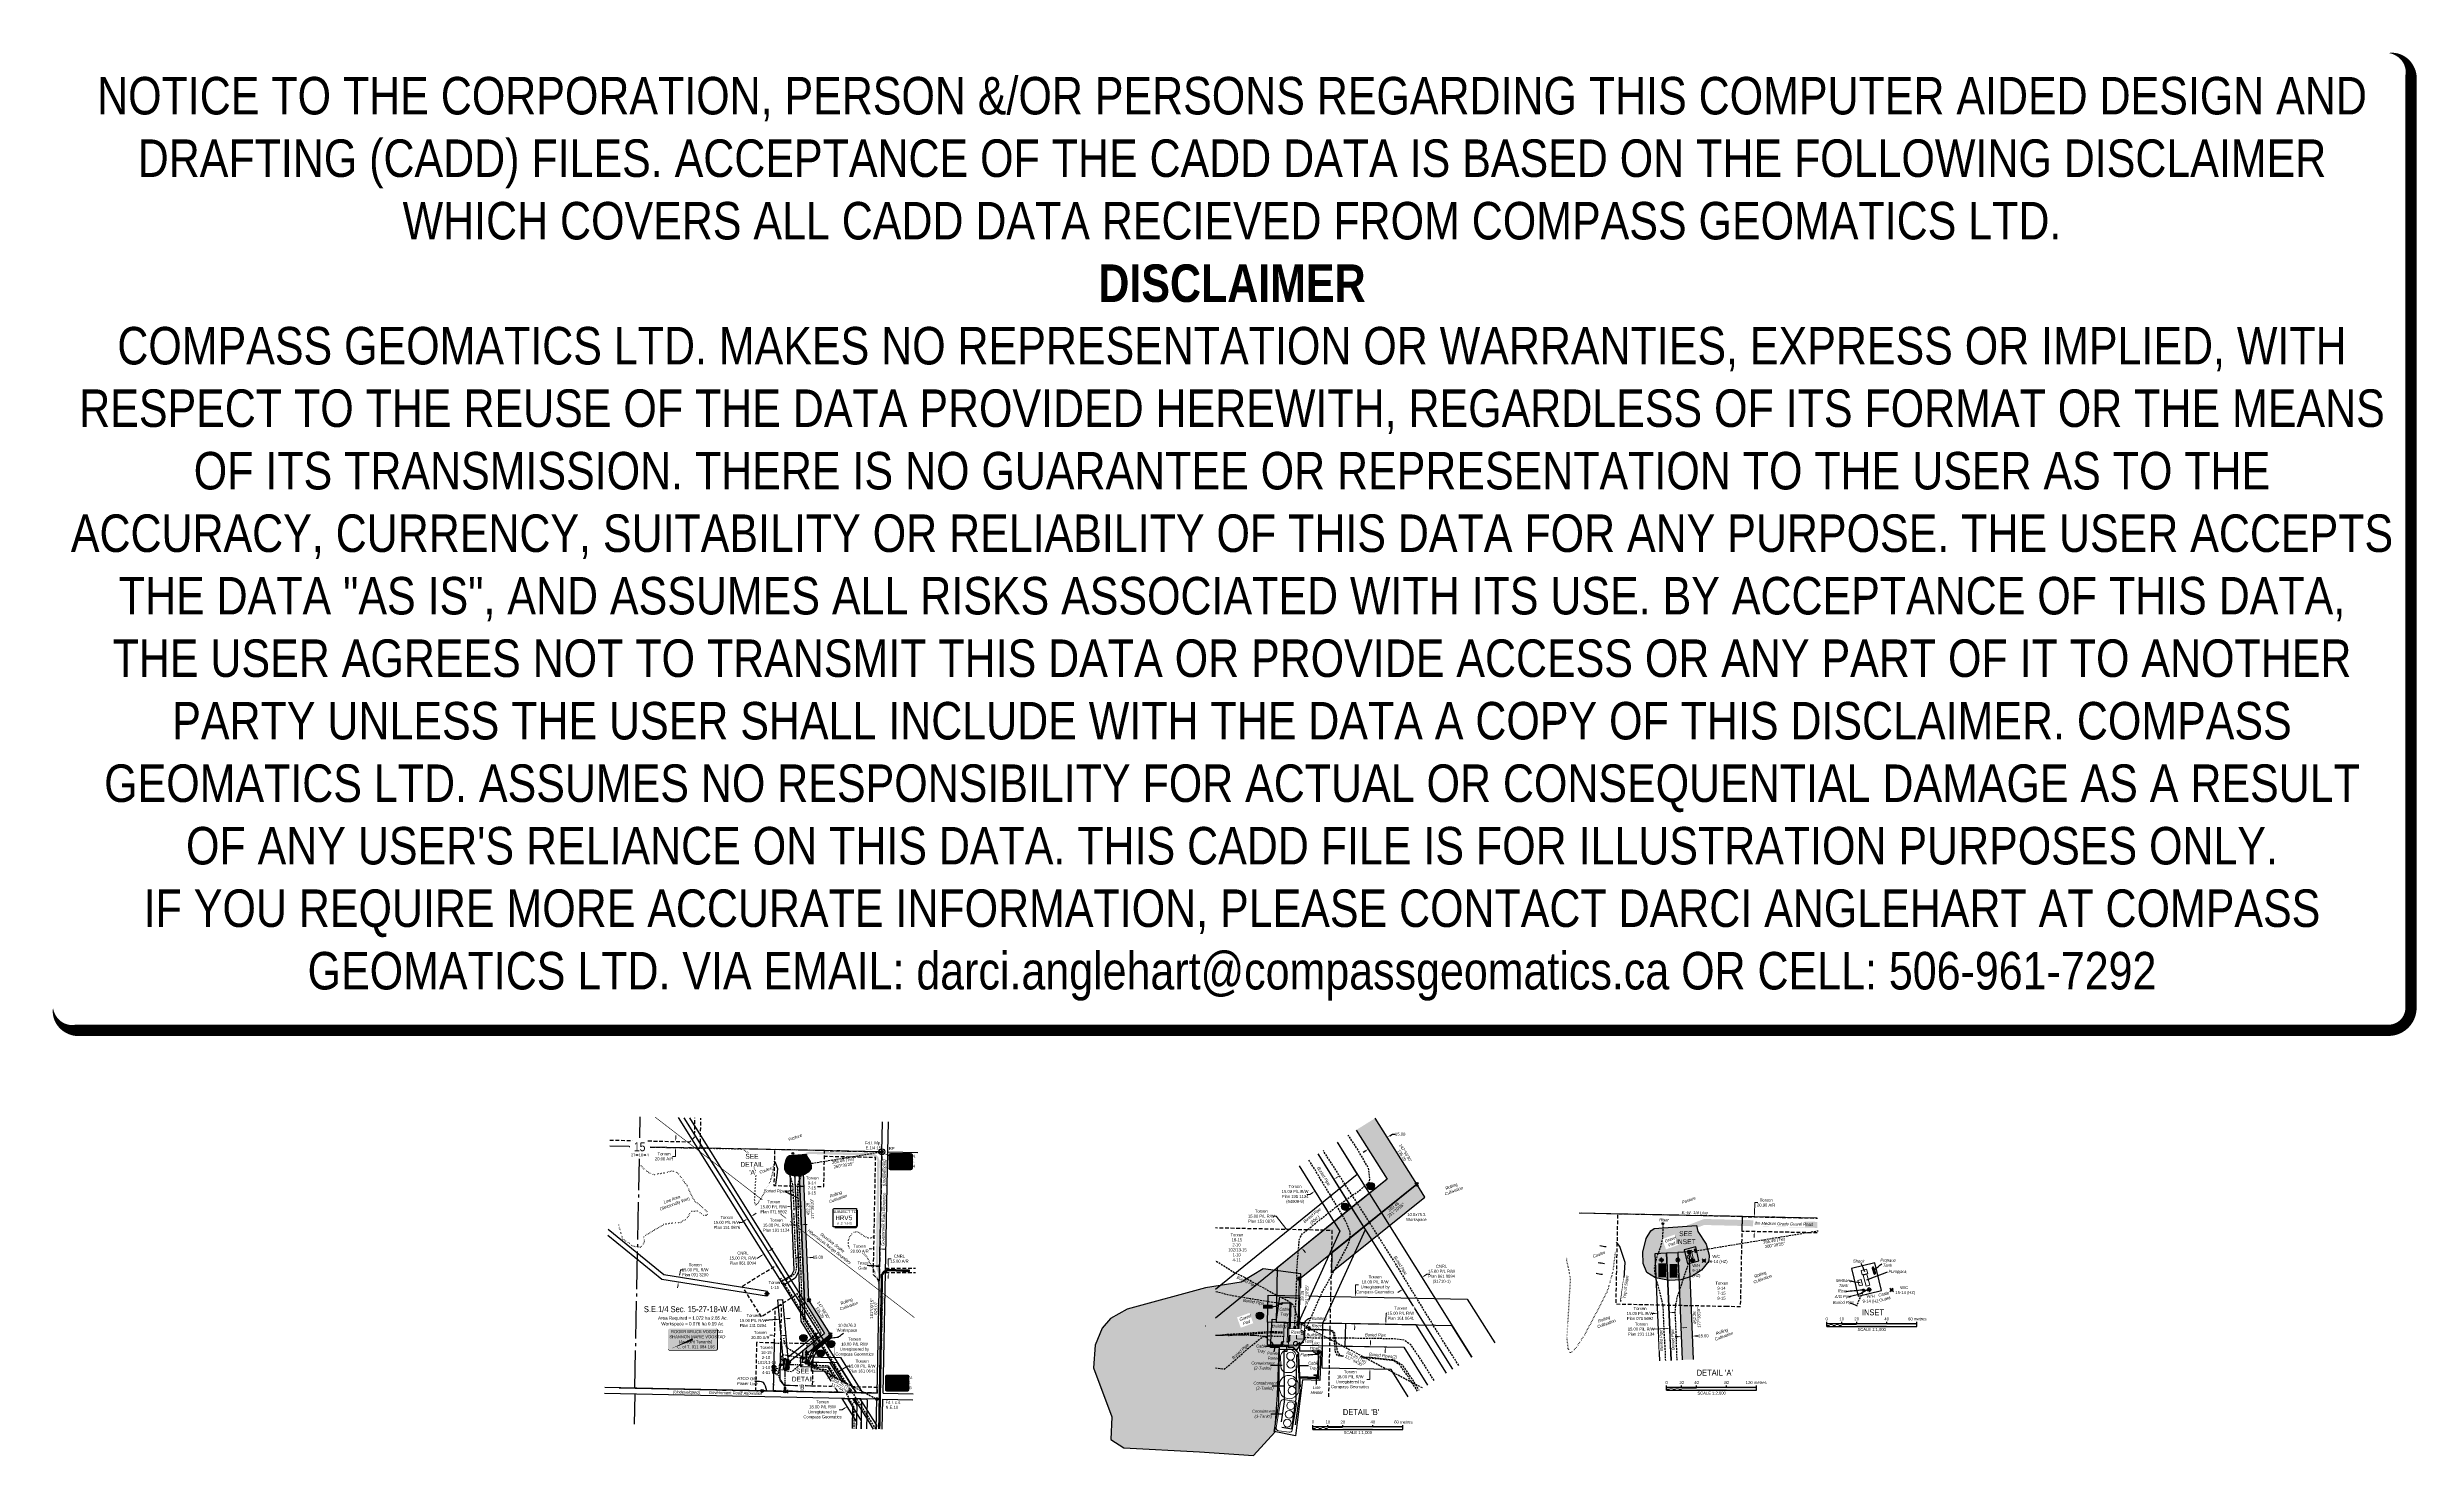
# Model space of a CAD drawing. Extents: x 396654 to 404551, y 5683949 to 5688644.
import ezdxf
from ezdxf.enums import TextEntityAlignment as Align

# ---------------------------------------------------------------- set-up
doc = ezdxf.new("R2010")
doc.units = 0
doc.header["$LTSCALE"] = 5
doc.header["$PDSIZE"] = 0.5
for name, pattern in [('DASHDOT2', [12.7, 6.35, -3.175, 0, -3.175]), ('foc-ACCESSROAD', [3.75, 2.5, -1.25]), ('foc-FLOWLINE', [3.75, 2.5, -1.25]), ('foc-QUARTERLINE', [33, 25, -3, 2, -3]), ('foc-TIELINE', [1.875, 1.25, -0.625]), ('foc-TOPO', [1, 0.2, -0.8]), ('foc-TRAV', [1.875, 1.25, -0.625]), ('POWERLINE5', [7.8, 2.4, -0.6, 0.6, -0.6, 0.6, -0.6, 2.4]), ('UG_PIPE', [1.875, 1.25, -0.625])]:
    doc.linetypes.add(name, pattern=pattern)
doc.layers.get('Defpoints').update_dxf_attribs({"color": 9})
for name, color, linetype in [('10', 1, 'Continuous'), ('35', 37, 'Continuous'), ('9', 3, 'Continuous'), ('AS-CABLE', 224, 'foc-CABLE'), ('AS-FENCE', 48, 'foc-FENCE'), ('AS-OWNER', 7, 'Continuous'), ('AS-PIPE-AG', 44, 'Continuous'), ('AS-PIPE-UG', 44, 'UG_PIPE'), ('AS-PIPE-UG-T', 44, 'Continuous'), ('AS-POWER', 104, 'foc-POWER'), ('AS-POWER-EXISTING', 72, 'POWERLINE5'), ('AS-POWER-EXISTING-T', 72, 'Continuous'), ('AS-ROADS', 254, 'Continuous'), ('AS-SYMBOL', 7, 'Continuous'), ('AS-WILDLIFE', 131, 'DASHDOT2'), ('C-AR', 13, 'foc-ACCESSROAD'), ('C-RW', 13, 'Continuous'), ('C-SYMBOL', 7, 'Continuous'), ('C-WS', 13, 'foc-ACCESSROAD'), ('C-WS-S', 13, 'Continuous'), ('CG-NOTES', 7, 'Continuous'), ('CTW', 7, 'Continuous'), ('DETAIL-T', 7, 'Continuous'), ('F-AR', 190, 'foc-ACCESSROAD'), ('F-EZE', 190, 'foc-FLOWLINE'), ('F-RW', 190, 'Continuous'), ('L-AREAREQUIRED', 7, 'Continuous'), ('L-BD', 7, 'Continuous'), ('L-BD1', 253, 'Continuous'), ('L-MON', 1, 'Continuous'), ('L-QSEC', 8, 'foc-QUARTERLINE'), ('L-ROAD-T', 7, 'Continuous'), ('L-SEC', 7, 'Continuous'), ('L-SECLBL', 7, 'Continuous'), ('L-TIE', 7, 'foc-TIELINE'), ('L-TIE-T', 7, 'Continuous'), ('P-CROSSINGS', 250, 'Continuous'), ('P-LTO', 14, 'Continuous'), ('P-PROPOSED', 10, 'Continuous'), ('P-PROPOSED-H', 21, 'Continuous'), ('P-TEMP-H', 41, 'Continuous'), ('P-TEMP_WORKSPACE', 46, 'Continuous'), ('P-TRAV', 4, 'foc-TRAV'), ('P-TXT', 4, 'Continuous'), ('T-GENERAL', 48, 'foc-TOPO'), ('T-SLOPE', 48, 'Continuous')]:
    doc.layers.add(name, color=color, linetype=linetype)
for name, color, linetype, lineweight in [('AS-GENERAL', 48, 'Continuous', 18), ('C-AR-T', 13, 'Continuous', 9), ('C-RW-T', 13, 'Continuous', 9), ('C-WS-T', 13, 'Continuous', 9), ('F-AR-T', 190, 'Continuous', 9), ('F-RW-T', 190, 'Continuous', 9), ('P-TEMP-T', 46, 'Continuous', 18), ('T-TEXT', 48, 'Continuous', 18)]:
    doc.layers.add(name, color=color, linetype=linetype, lineweight=lineweight)
doc.layers.add('DISCLAIMER', color=7, linetype='Continuous', plot=False)
doc.styles.add('100L', font='ARIALN.TTF', dxfattribs={"height": 11})
doc.styles.add('175L', font='ARIALN.TTF', dxfattribs={"height": 20})
doc.styles.add('240', font='ARIALN.TTF', dxfattribs={"height": 30})
doc.styles.add('80', font='ARIALN.TTF', dxfattribs={"height": 10})
doc.styles.add('80CG', font='ARIALN.TTF', dxfattribs={"height": 10})
doc.styles.add('80L', font='ARIALN.TTF', dxfattribs={"height": 10})
doc.styles.add('80LS', font='ARIALNI.TTF', dxfattribs={"height": 10})
doc.styles.add('Crossing', font='ARIALN.TTF', dxfattribs={"height": 10})
doc.styles.add('foc-LtypeFont', font='ARIALN.TTF', dxfattribs={"height": 7.35})
doc.styles.add('HRV', font='ARIALN.TTF', dxfattribs={"height": 3})
doc.styles.add('MtXpl_Arial_Narrow', font='ARIALNI.TTF')
doc.styles.add('SIMPLEX', font='ARIALN.TTF')
doc.linetypes.add('foc-CABLE', pattern='A,2,-1,["C",foc-LtypeFont,S=0.2,R=0,X=-0.625,Y=-0.75],-1.24,8', length=12.24)
doc.linetypes.add('foc-FENCE', pattern='A,10,-1,["X",foc-LtypeFont,S=0.2,R=0,X=-0.625,Y=-0.75],-1.24', length=12.24)
doc.linetypes.add('foc-POWER', pattern='A,6,-1,["P",foc-LtypeFont,S=0.2,R=0,X=-0.625,Y=-0.75],-1.24,4', length=12.24)
doc.dimstyles.new('Compass 5 000', dxfattribs={"dimscale": 5, "dimtxt": 9, "dimasz": 2, "dimexe": 0.2, "dimexo": 0.0625, "dimgap": 0.5, "dimtad": 0, "dimtih": 1, "dimtoh": 1, "dimzin": 0, "dimdsep": 46, "dimtxsty": '80CG', "dimcen": 0.1, "dimse1": 1, "dimse2": 1, "dimclrd": 256, "dimclrt": 256, "dimaunit": 1, "dimadec": 4, "dimazin": 0, "dimtfac": 0.06, "dimtofl": 0, "dimtmove": 0, "dimatfit": 1, "dimfxl": 0.2, "dimtolj": 1, "dimtzin": 0, "dimlwd": -1, "dimarcsym": 0})

# ---------------------------------------------------------------- blocks, each defined once
blk = doc.blocks.new('fdia')
at = {"color": 255, "const_width": 1}
blk.add_lwpolyline([(-0.5, 0, 1), (0.5, 0, 1)], format="xyb", close=True, dxfattribs=at)
blk = doc.blocks.new('Fdiaa')
blk.add_blockref('fdia', (0, 0))
blk = doc.blocks.new('fdib')
at = {"color": 1, "const_width": 1.6}
blk.add_lwpolyline([(-0.4, 0, 1), (0.4, 0, 1)], format="xyb", close=True, dxfattribs=at)
at = {"color": 1}
blk.add_circle((0, 0), 0.8, dxfattribs=at)
blk = doc.blocks.new('Fdibb')
blk.add_blockref('fdib', (0, 0))
blk = doc.blocks.new('fdicc')
for name in ['Fdibb', 'Fdiaa']:
    blk.add_blockref(name, (0, 0))
blk = doc.blocks.new('FDI')
blk.add_blockref('fdicc', (0, 0))
blk = doc.blocks.new('RISER')
h = blk.add_hatch(color=255)
h.dxf.hatch_style = 1
edge = h.paths.add_edge_path()
edge.add_arc((0, 0), 0.7, 0, 360)
blk.add_hatch(color=48).paths.add_polyline_path([(0.6, -0.2), (-0.6, -0.2, 0.774597)])
at = {"color": 48}
blk.add_line((-0.6, -0.2), (0.6, -0.2), dxfattribs=at)
blk.add_circle((0, 0), 0.6, dxfattribs=at)
blk = doc.blocks.new('GAS')
h = blk.add_hatch(color=255)
h.dxf.hatch_style = 1
edge = h.paths.add_edge_path()
edge.add_arc((0, 0), 0.9, 0, 360)
for p, q in [((-0.8, 0), (-1.6, 0)), ((-0.6, 0.6), (-1.1, 1.1)), ((0, 0.8), (0, 1.6)), ((0.6, 0.6), (1.1, 1.1)), ((1.6, 0), (0.8, 0)), ((-0.6, -0.6), (-1.1, -1.1)), ((0, -0.8), (0, -1.6)), ((1.1, -1.1), (0.6, -0.6))]:
    blk.add_line(p, q)
blk.add_circle((0, 0), 0.8)
blk = doc.blocks.new('POWERPOLE')
h = blk.add_hatch(color=255)
edge = h.paths.add_edge_path()
edge.add_arc((0, 0), 0.96, 0, 360)
at = {"linetype": 'Continuous'}
for p, q in [((0.7, -0.7), (-0.7, 0.7)), ((-0.7, -0.7), (0.7, 0.7))]:
    blk.add_line(p, q, dxfattribs=at)
blk.add_circle((0, 0), 0.96, dxfattribs=at)
blk = doc.blocks.new('*U414')
at = {"color": 72}
blk.add_line((0, -1.1), (0, 1.1), dxfattribs=at)
at = {"layer": 'AS-SYMBOL', "color": 72, "flags": 128}
blk.add_lwpolyline([(-1.8, 0), (0, 0)], dxfattribs=at)
blk = doc.blocks.new('*D363')
at = {"layer": 'C-RW', "transparency": 16777216}
for p, q in [((399085.2, 5684402.7), (399045.4, 5684399.1)), ((399120, 5684405.9), (399130, 5684406.8))]:
    blk.add_line(p, q, dxfattribs=at)
for points in [[(399085, 5684404.4), (399085.4, 5684401), (399095.2, 5684403.6)], [(399119.9, 5684407.5), (399120.2, 5684404.2), (399110.1, 5684404.9)]]:
    blk.add_solid(points, dxfattribs=at)
at = {"layer": 'Defpoints', "color": 0, "transparency": 16777216}
for p in [(399095.2, 5684403.6), (399099.1, 5684360.5), (399114, 5684361.8)]:
    blk.add_point(p, dxfattribs=at)
at = {"layer": 'C-RW', "transparency": 16777216, "insert": (399006.3, 5684399.1), "char_height": 10, "attachment_point": 5, "style": '80CG'}
blk.add_mtext('\\A1;Torxen\\P15.00 P/L R/W\\PPlan 131 0204', dxfattribs=at)
blk = doc.blocks.new('*D364')
at = {"layer": 'C-RW-T', "transparency": 16777216}
for p, q in [((398756.2, 5684518.2), (398754.6, 5684508.3)), ((398761.7, 5684552.7), (398764.2, 5684568.4)), ((398764.2, 5684568.4), (398774.2, 5684568.4))]:
    blk.add_line(p, q, dxfattribs=at)
for points in [[(398754.5, 5684518.4), (398757.8, 5684517.9), (398757.7, 5684528)], [(398760, 5684553), (398763.3, 5684552.4), (398760.1, 5684542.8)]]:
    blk.add_solid(points, dxfattribs=at)
at = {"layer": 'Defpoints', "color": 0, "transparency": 16777216}
for p in [(398757.7, 5684528), (398847.9, 5684513.6), (398850.3, 5684528.4)]:
    blk.add_point(p, dxfattribs=at)
at = {"layer": 'C-RW-T', "transparency": 16777216, "insert": (398813.3, 5684568.4), "char_height": 10, "attachment_point": 5, "style": '80CG'}
blk.add_mtext('\\A1;Torxen\\P15.00 P/L R/W\\PPlan 091 3290', dxfattribs=at)
blk = doc.blocks.new('*D365')
at = {"layer": 'C-RW-T', "transparency": 16777216}
for p, q in [((399124.3, 5684778.8), (399114.3, 5684778.4)), ((399159.2, 5684780.3), (399169.2, 5684780.7))]:
    blk.add_line(p, q, dxfattribs=at)
for points in [[(399124.2, 5684780.5), (399124.4, 5684777.2), (399134.3, 5684779.3)], [(399159.2, 5684782), (399159.3, 5684778.6), (399149.3, 5684779.9)]]:
    blk.add_solid(points, dxfattribs=at)
at = {"layer": 'C-RW-T', "transparency": 16777216, "insert": (399075.2, 5684778.4), "char_height": 10, "attachment_point": 5, "style": '80CG', "bg_fill": 3, "box_fill_scale": 1.1, "bg_fill_color": 256, "bg_fill_true_color": 13158600, "bg_fill_transparency": 0}
blk.add_mtext('\\A1;Torxen\\P15.00 P/L R/W\\PPlan 071 5692', dxfattribs=at)
at = {"layer": 'Defpoints', "color": 0, "transparency": 16777216}
for p in [(399135.8, 5684742.8), (399149.3, 5684779.9), (399150.8, 5684743.4)]:
    blk.add_point(p, dxfattribs=at)
blk = doc.blocks.new('*D366')
at = {"layer": 'C-RW-T', "transparency": 16777216}
for p, q in [((399141.9, 5684717.7), (399122.8, 5684716.9)), ((399176.8, 5684719.2), (399186.8, 5684719.6))]:
    blk.add_line(p, q, dxfattribs=at)
for points in [[(399141.8, 5684719.4), (399141.9, 5684716.1), (399151.8, 5684718.1)], [(399176.8, 5684720.8), (399176.9, 5684717.5), (399166.8, 5684718.8)]]:
    blk.add_solid(points, dxfattribs=at)
at = {"layer": 'Defpoints', "color": 0, "transparency": 16777216}
for p in [(399166.8, 5684718.8), (399154.6, 5684652.5), (399169.6, 5684653.1)]:
    blk.add_point(p, dxfattribs=at)
at = {"layer": 'C-RW-T', "transparency": 16777216, "insert": (399083.7, 5684716.9), "char_height": 10, "attachment_point": 5, "style": '80CG', "bg_fill": 3, "box_fill_scale": 1.1, "bg_fill_color": 256, "bg_fill_true_color": 13158600, "bg_fill_transparency": 0}
blk.add_mtext('\\A1;Torxen\\P15.00 P/L R/W\\PPlan 191 1134', dxfattribs=at)
blk = doc.blocks.new('*D367')
at = {"layer": 'C-RW-T', "transparency": 16777216}
for p, q in [((399263.6, 5684211.7), (399255.1, 5684206.4)), ((399293.3, 5684230.2), (399320.8, 5684247.4)), ((399320.8, 5684247.4), (399330.8, 5684247.4))]:
    blk.add_line(p, q, dxfattribs=at)
for points in [[(399262.7, 5684213.1), (399264.5, 5684210.2), (399272.1, 5684217)], [(399292.4, 5684231.6), (399294.1, 5684228.8), (399284.8, 5684224.9)]]:
    blk.add_solid(points, dxfattribs=at)
at = {"layer": 'Defpoints', "color": 0, "transparency": 16777216}
for p in [(399281.2, 5684202.3), (399284.8, 5684224.9), (399293.9, 5684210.3)]:
    blk.add_point(p, dxfattribs=at)
at = {"layer": 'C-RW-T', "transparency": 16777216, "insert": (399369.8, 5684247.4), "char_height": 10, "attachment_point": 5, "style": '80CG'}
blk.add_mtext('\\A1;Torxen\\P15.00 P/L R/W\\PPlan 161 0641', dxfattribs=at)
blk = doc.blocks.new('*D368')
at = {"layer": 'C-RW-T', "transparency": 16777216}
for p, q in [((399278.8, 5684286.2), (399279.3, 5684310.7)), ((399279.3, 5684310.7), (399289.3, 5684310.7)), ((399278, 5684248.2), (399277.8, 5684238.2))]:
    blk.add_line(p, q, dxfattribs=at)
for points in [[(399277.1, 5684286.2), (399280.4, 5684286.2), (399278.6, 5684276.2)], [(399276.4, 5684248.3), (399279.7, 5684248.2), (399278.2, 5684258.2)]]:
    blk.add_solid(points, dxfattribs=at)
at = {"layer": 'Defpoints', "color": 0, "transparency": 16777216}
for p in [(399236.2, 5684277.1), (399235.9, 5684259.1)]:
    blk.add_point(p, dxfattribs=at)
at = {"layer": 'C-RW-T', "transparency": 16777216, "insert": (399344.4, 5684310.7), "char_height": 10, "attachment_point": 5, "style": '80CG', "bg_fill": 3, "box_fill_scale": 1.1, "bg_fill_color": 256, "bg_fill_true_color": 13158600, "bg_fill_transparency": 0}
blk.add_mtext('\\A1;Torxen\\P18.00 P/L R/W\\PUnregistered by\\PCompass Geomatics ', dxfattribs=at)
at = {"layer": 'Defpoints', "color": 0, "transparency": 16777216}
blk.add_point((399278.6, 5684276.2), dxfattribs=at)
blk = doc.blocks.new('*D369')
at = {"layer": 'Defpoints', "color": 0, "transparency": 16777216}
for p in [(399055.5, 5684628.7), (399135.3, 5684473), (399148, 5684480.9)]:
    blk.add_point(p, dxfattribs=at)
at = {"layer": 'F-RW-T', "transparency": 16777216}
for p, q in [((399021.5, 5684607.4), (399011.5, 5684607.4)), ((399034.3, 5684615.4), (399021.5, 5684607.4)), ((399064, 5684634), (399072.5, 5684639.3))]:
    blk.add_line(p, q, dxfattribs=at)
for points in [[(399033.4, 5684616.9), (399035.2, 5684614), (399042.8, 5684620.7)], [(399063.1, 5684635.4), (399064.9, 5684632.6), (399055.5, 5684628.7)]]:
    blk.add_solid(points, dxfattribs=at)
at = {"layer": 'F-RW-T', "transparency": 16777216, "insert": (398972.4, 5684607.4), "char_height": 10, "attachment_point": 5, "style": '80CG', "bg_fill": 3, "box_fill_scale": 1.1, "bg_fill_color": 256, "bg_fill_true_color": 13158600, "bg_fill_transparency": 0}
blk.add_mtext('\\A1;CNRL\\P15.00 P/L R/W\\PPlan 861 0094', dxfattribs=at)
blk = doc.blocks.new('HRV')
blk.add_lwpolyline([(-35.1, 31.6), (37.2, 31.6), (37.2, -25.5, -0.414214), (32.2, -30.5), (-40.1, -30.5), (-40.1, 26.6, -0.414214)], format="xyb", close=True)
at = {"const_width": 5, "flags": 128}
blk.add_lwpolyline([(-35.1, -33), (32.2, -33, 0.414214), (39.7, -25.5), (39.7, 26.6)], format="xyb", dxfattribs=at)
at = {"style": '80L'}
blk.add_text('SUBJECT TO', height=9.5, dxfattribs=at).set_placement((-2, 13.1), align=Align.BOTTOM_CENTER)
blk.add_attdef('(N.W.1/4 00)', text='', height=7.12, dxfattribs=at).set_placement((-2, -24.4), align=Align.BOTTOM_CENTER)
at = {"layer": 'CTW', "color": 3, "style": 'HRV'}
blk.add_text('HRV', height=15, dxfattribs=at).set_placement((-10.9, -0.2), align=Align.MIDDLE_CENTER)
blk.add_attdef('0', text='', height=15, dxfattribs=at).set_placement((18.3, -0.2), align=Align.MIDDLE_CENTER)
blk = doc.blocks.new('*D373')
at = {"layer": 'C-AR-T', "transparency": 16777216}
for p, q in [((399068.3, 5684350.4), (399058.3, 5684350.6)), ((399108.3, 5684349.6), (399118.3, 5684349.4))]:
    blk.add_line(p, q, dxfattribs=at)
for points in [[(399068.4, 5684352.1), (399068.3, 5684348.7), (399078.3, 5684350.2)], [(399108.4, 5684351.3), (399108.3, 5684347.9), (399098.3, 5684349.8)]]:
    blk.add_solid(points, dxfattribs=at)
at = {"layer": 'Defpoints', "color": 0, "transparency": 16777216}
for p in [(399076.6, 5684265), (399096.6, 5684264.6)]:
    blk.add_point(p, dxfattribs=at)
at = {"layer": 'C-AR-T', "transparency": 16777216, "insert": (399030.6, 5684350.6), "char_height": 10, "attachment_point": 5, "style": '80CG', "bg_fill": 3, "box_fill_scale": 1.1, "bg_fill_color": 256, "bg_fill_true_color": 13158600, "bg_fill_transparency": 0}
blk.add_mtext('\\A1;Torxen\\P20.00 A/R', dxfattribs=at)
at = {"layer": 'Defpoints', "color": 0, "transparency": 16777216}
blk.add_point((399078.3, 5684350.2), dxfattribs=at)
blk = doc.blocks.new('*D374')
at = {"layer": 'C-AR-T', "transparency": 16777216}
for p, q in [((399398.9, 5684638.1), (399388.9, 5684638.3)), ((399438.9, 5684637.3), (399448.9, 5684637.2))]:
    blk.add_line(p, q, dxfattribs=at)
for points in [[(399398.9, 5684639.8), (399398.9, 5684636.5), (399408.9, 5684637.9)], [(399438.9, 5684639), (399438.8, 5684635.7), (399428.9, 5684637.5)]]:
    blk.add_solid(points, dxfattribs=at)
at = {"layer": 'Defpoints', "color": 0, "transparency": 16777216}
for p in [(399412.6, 5684831.1), (399432.6, 5684830.7)]:
    blk.add_point(p, dxfattribs=at)
at = {"layer": 'C-AR-T', "transparency": 16777216, "insert": (399361.2, 5684638.3), "char_height": 10, "attachment_point": 5, "style": '80CG', "bg_fill": 3, "box_fill_scale": 1.1, "bg_fill_color": 256, "bg_fill_true_color": 13158600, "bg_fill_transparency": 0}
blk.add_mtext('\\A1;Torxen\\P20.00 A/R', dxfattribs=at)
at = {"layer": 'Defpoints', "color": 0, "transparency": 16777216}
blk.add_point((399408.9, 5684637.9), dxfattribs=at)
blk = doc.blocks.new('*D375')
at = {"layer": 'Defpoints', "color": 0, "transparency": 16777216}
for p in [(399457, 5684573.9), (399468, 5684573.9), (399468, 5684558.9)]:
    blk.add_point(p, dxfattribs=at)
at = {"layer": 'F-AR-T', "transparency": 16777216}
for p, q in [((399457, 5684583.9), (399457, 5684605.1)), ((399457, 5684605.1), (399467, 5684605.1)), ((399457, 5684548.9), (399457, 5684538.9))]:
    blk.add_line(p, q, dxfattribs=at)
for points in [[(399455.3, 5684583.9), (399458.6, 5684583.9), (399457, 5684573.9)], [(399455.3, 5684548.9), (399458.6, 5684548.9), (399457, 5684558.9)]]:
    blk.add_solid(points, dxfattribs=at)
at = {"layer": 'F-AR-T', "transparency": 16777216, "insert": (399494.2, 5684605.1), "char_height": 10, "attachment_point": 5, "style": '80CG'}
blk.add_mtext('\\A1;CNRL\\P15.00 A/R', dxfattribs=at)
blk = doc.blocks.new('*U372')
h = blk.add_hatch(color=59)
edge = h.paths.add_edge_path()
edge.add_line((-76.5, -37), (76.5, -37))
edge.add_arc((76.5, -31), 6, 270, 360)
edge.add_line((82.5, -31), (82.5, 29.5))
edge.add_arc((76.5, 29.5), 6, 0, 90)
edge.add_line((76.5, 35.5), (-76.5, 35.5))
edge.add_arc((-76.5, 29.5), 6, 90, 180)
edge.add_line((-82.5, 29.5), (-82.5, -31))
edge.add_arc((-76.5, -31), 6, 180, 270)
at = {"color": 1, "flags": 128}
blk.add_lwpolyline([(-76.5, -37, 3, 3, 0), (76.5, -37, 3, 3, 0.414214), (82.5, -31, 3, 3, 0), (82.5, 29.5, 3, 0, 0.414214), (76.5, 35.5, 0, 0, 0), (-76.5, 35.5, 0, 0, 0.414214), (-82.5, 29.5, 0, 0, 0), (-82.5, -31, 0, 3, 0.414214)], format="xyseb", close=True, dxfattribs=at)
blk.add_lwpolyline([(-71.2, -31, 0, 7.5, 0), (0, 0, 0, 0, 0)], format="xyseb", dxfattribs=at)
at = {"color": 1, "style": '80'}
blk.add_attdef('ENTER_TEXT_001', (-36.3, -5), '', height=10, dxfattribs=at)
blk = doc.blocks.new('L-SECLBL')
at = {"layer": '9', "color": 7}
for p, q in [((-5.1, -27.8), (-12.3, -27.8)), ((20.7, -27.8), (13.5, -27.8))]:
    blk.add_line(p, q, dxfattribs=at)
at = {"layer": '10', "color": 2, "style": 'SIMPLEX'}
blk.add_attdef('SEC', text='', height=30, dxfattribs=at).set_placement((0, 0), align=Align.MIDDLE)
at = {"layer": '10', "color": 5, "style": '80L'}
blk.add_attdef('TWP', text='', height=9.5, dxfattribs=at).set_placement((-14.4, -27.4), align=Align.MIDDLE_RIGHT)
blk.add_attdef('RGE', text='', height=9.5, dxfattribs=at).set_placement((3.6, -27.4), align=Align.MIDDLE_CENTER)
blk.add_attdef('MER', text='', height=9.5, dxfattribs=at).set_placement((23.2, -27.4), align=Align.MIDDLE_LEFT)
blk = doc.blocks.new('*D376')
at = {"layer": 'C-AR-T', "transparency": 16777216}
for p, q in [((398748.7, 5685005.9), (398748.9, 5685015.9)), ((398747.5, 5684946.4), (398737.5, 5684946.4)), ((398747.9, 5684965.8), (398747.5, 5684946.4))]:
    blk.add_line(p, q, dxfattribs=at)
for points in [[(398747, 5685005.9), (398750.3, 5685005.8), (398748.5, 5684995.9)], [(398746.2, 5684965.8), (398749.5, 5684965.8), (398748.1, 5684975.8)]]:
    blk.add_solid(points, dxfattribs=at)
at = {"layer": 'Defpoints', "color": 0, "transparency": 16777216}
for p in [(398746.5, 5684995.9), (398746.1, 5684975.8), (398748.1, 5684975.8)]:
    blk.add_point(p, dxfattribs=at)
at = {"layer": 'C-AR-T', "transparency": 16777216, "insert": (398709.7, 5684946.4), "char_height": 10, "attachment_point": 5, "style": '80CG'}
blk.add_mtext('\\A1;Torxen\\P20.00 A/R', dxfattribs=at)
blk = doc.blocks.new('*D377')
at = {"layer": 'C-RW-T', "transparency": 16777216}
for p, q in [((399008.5, 5684751.3), (399017, 5684756.6)), ((398968.4, 5684726.3), (398958.4, 5684726.3)), ((398978.8, 5684732.8), (398968.4, 5684726.3))]:
    blk.add_line(p, q, dxfattribs=at)
for points in [[(399007.6, 5684752.8), (399009.4, 5684749.9), (399000, 5684746)], [(398977.9, 5684734.2), (398979.7, 5684731.4), (398987.3, 5684738.1)]]:
    blk.add_solid(points, dxfattribs=at)
at = {"layer": 'Defpoints', "color": 0, "transparency": 16777216}
for p in [(398965.8, 5684772.5), (398978.5, 5684780.5), (398987.3, 5684738.1)]:
    blk.add_point(p, dxfattribs=at)
at = {"layer": 'C-RW-T', "transparency": 16777216, "insert": (398919.3, 5684726.3), "char_height": 10, "attachment_point": 5, "style": '80CG'}
blk.add_mtext('\\A1;Torxen\\P15.00 P/L R/W\\PPlan 151 0876', dxfattribs=at)
blk = doc.blocks.new('TEMP')
h = blk.add_hatch(color=255)
h.dxf.hatch_style = 1
h.paths.add_polyline_path([(0, 0.3), (-0.7, 1.2), (-0.7, 0.7), (-1.2, 0.7), (-0.3, 0), (-1.2, -0.7), (-0.7, -0.7), (-0.7, -1.2), (0, -0.3), (0.7, -1.2), (0.7, -0.7), (1.2, -0.7), (0.3, 0), (1.2, 0.7), (0.7, 0.7), (0.7, 1.2)])
h.paths.add_polyline_path([(0.6, 0.8), (0.6, 0.6), (0.8, 0.6), (0.1, 0), (0.8, -0.6), (0.6, -0.6), (0.6, -0.8), (0, -0.1), (-0.6, -0.8), (-0.6, -0.6), (-0.8, -0.6), (-0.1, 0), (-0.8, 0.6), (-0.6, 0.6), (-0.6, 0.8), (0, 0.1)], flags=16)
h = blk.add_hatch(color=1)
h.dxf.hatch_style = 1
h.paths.add_polyline_path([(0, 0.1), (-0.6, 0.8), (-0.6, 0.6), (-0.8, 0.6), (-0.1, 0), (-0.8, -0.6), (-0.6, -0.6), (-0.6, -0.8), (0, -0.1), (0.6, -0.8), (0.6, -0.6), (0.8, -0.6), (0.1, 0), (0.8, 0.6), (0.6, 0.6), (0.6, 0.8)])
at = {"color": 1}
for p, q in [((-0.1, 0), (0.1, 0)), ((0, 0.1), (0, -0.1))]:
    blk.add_line(p, q, dxfattribs=at)
at = {"color": 255, "flags": 128}
blk.add_lwpolyline([(-0.3, 0), (-1.2, 0.7), (-0.7, 0.7), (-0.7, 1.2), (0, 0.3), (0.7, 1.2), (0.7, 0.7), (1.2, 0.7), (0.3, 0), (1.2, -0.7), (0.7, -0.7), (0.7, -1.2), (0, -0.3), (-0.7, -1.2), (-0.7, -0.7), (-1.2, -0.7)], close=True, dxfattribs=at)
at = {"color": 1, "flags": 128}
blk.add_lwpolyline([(-0.1, 0), (-0.8, 0.6), (-0.6, 0.6), (-0.6, 0.8), (0, 0.1), (0.6, 0.8), (0.6, 0.6), (0.8, 0.6), (0.1, 0), (0.8, -0.6), (0.6, -0.6), (0.6, -0.8), (0, -0.1), (-0.6, -0.8), (-0.6, -0.6), (-0.8, -0.6)], close=True, dxfattribs=at)
blk = doc.blocks.new('*D425')
at = {"layer": 'Defpoints', "color": 0, "transparency": 16777216}
for p in [(399169, 5684670.1), (399184, 5684670.7), (399186.5, 5684609.3)]:
    blk.add_point(p, dxfattribs=at)
at = {"layer": 'P-TXT', "transparency": 16777216}
for p, q in [((399161.5, 5684608.2), (399151.5, 5684607.8)), ((399196.5, 5684609.7), (399206.5, 5684610.1))]:
    blk.add_line(p, q, dxfattribs=at)
for points in [[(399161.5, 5684609.9), (399161.6, 5684606.6), (399171.5, 5684608.7)], [(399196.4, 5684611.3), (399196.6, 5684608), (399186.5, 5684609.3)]]:
    blk.add_solid(points, dxfattribs=at)
at = {"layer": 'P-TXT', "transparency": 16777216, "insert": (399222.5, 5684610.1), "char_height": 10, "attachment_point": 5, "style": '80CG'}
blk.add_mtext('\\A1;15.00', dxfattribs=at)
blk = doc.blocks.new('xing2')
h = blk.add_hatch(color=50)
h.dxf.hatch_style = 1
edge = h.paths.add_edge_path()
edge.add_ellipse((0, 0), major_axis=(-12.5, 0), ratio=0.816297, start_angle=0, end_angle=360)
h = blk.add_hatch(color=250)
h.dxf.hatch_style = 1
edge = h.paths.add_edge_path()
edge.add_ellipse((0, -2), major_axis=(-12.5, 0), ratio=0.816297, start_angle=0, end_angle=180)
edge.add_line((12.5, -2), (12.5, 0))
edge.add_ellipse((0, 0), major_axis=(-12.5, 0), ratio=0.816297, start_angle=0, end_angle=180, ccw=False)
edge.add_line((-12.5, 0), (-12.5, -2))
at = {"color": 250}
blk.add_ellipse((0, 0), major_axis=(-12.5, 0), ratio=0.816297, dxfattribs=at)
blk.add_ellipse((0, -2), major_axis=(-12.5, 0), ratio=0.816297, start_param=0, end_param=3.141593, dxfattribs=at)
at = {"color": 250, "style": 'Crossing'}
blk.add_attdef('CROSSING', text='', height=9, dxfattribs=at).set_placement((0.1, 0), align=Align.MIDDLE_CENTER)
at = {"color": 250, "style": 'Crossing', "flags": 1}
for tag, p in [('DESCRIPTION', (0.1, -25.8)), ('LOCATION', (0.1, -39.3)), ('DWG_REF', (0.1, -52.8)), ('OWNER', (0.1, -12.5))]:
    blk.add_attdef(tag, text='', height=9, dxfattribs=at).set_placement(p, align=Align.MIDDLE_CENTER)
blk = doc.blocks.new('*U426')
h = blk.add_hatch(color=254)
edge = h.paths.add_edge_path()
edge.add_line((-34, -28.5), (34, -28.5))
edge.add_arc((34, -22.5), 6, 270, 360)
edge.add_line((40, -22.5), (40, 21))
edge.add_arc((34, 21), 6, 0, 90)
edge.add_line((34, 27), (-34, 27))
edge.add_arc((-34, 21), 6, 90, 180)
edge.add_line((-40, 21), (-40, -22.5))
edge.add_arc((-34, -22.5), 6, 180, 270)
at = {"color": 1, "flags": 128}
blk.add_lwpolyline([(-34, -28.5, 3, 3, 0), (34, -28.5, 3, 3, 0.414214), (40, -22.5, 3, 3, 0), (40, 21, 3, 0, 0.414214), (34, 27, 0, 0, 0), (-34, 27, 0, 0, 0.414214), (-40, 21, 0, 0, 0), (-40, -22.5, 0, 3, 0.414214)], format="xyseb", close=True, dxfattribs=at)
blk.add_lwpolyline([(-25.4, 0, 0, 10, 0), (0, 0, 5, 5, 0)], format="xyseb", dxfattribs=at)
at = {"color": 1, "style": '80'}
blk.add_attdef('ENTER_TEXT_001', (-36.3, -5), '', height=10, dxfattribs=at)
blk = doc.blocks.new('*U427')
h = blk.add_hatch(color=254)
edge = h.paths.add_edge_path()
edge.add_line((-34, -28.5), (34, -28.5))
edge.add_arc((34, -22.5), 6, 270, 360)
edge.add_line((40, -22.5), (40, 21))
edge.add_arc((34, 21), 6, 0, 90)
edge.add_line((34, 27), (-34, 27))
edge.add_arc((-34, 21), 6, 90, 180)
edge.add_line((-40, 21), (-40, -22.5))
edge.add_arc((-34, -22.5), 6, 180, 270)
at = {"color": 1, "flags": 128}
blk.add_lwpolyline([(-58.6, 27.9, 0, 10, 0), (0, 0, 5, 5, 0)], format="xyseb", dxfattribs=at)
blk.add_lwpolyline([(-34, -28.5, 3, 3, 0), (34, -28.5, 3, 3, 0.414214), (40, -22.5, 3, 3, 0), (40, 21, 3, 0, 0.414214), (34, 27, 0, 0, 0), (-34, 27, 0, 0, 0.414214), (-40, 21, 0, 0, 0), (-40, -22.5, 0, 3, 0.414214)], format="xyseb", close=True, dxfattribs=at)
at = {"color": 1, "style": '80'}
blk.add_attdef('ENTER_TEXT_001', (-36.3, -5), '', height=10, dxfattribs=at)
blk = doc.blocks.new('*U314')
at = {"color": 0}
for p, q in [((-150, 0), (-150, 15)), ((-150, 10), (150.2, 10)), ((-150, 0), (150.2, 0)), ((-100, 10), (-100, 15)), ((-50, 10), (-50, 15)), ((50, 10), (50, 15)), ((150.2, 0), (150.2, 15))]:
    blk.add_line(p, q, dxfattribs=at)
for points in [[(-150, 5), (-140, 5), (-150, 0), (-140, 0)], [(-140, 10), (-130, 10), (-140, 5), (-130, 5)], [(-130, 5), (-120, 5), (-130, 0), (-120, 0)], [(-120, 10), (-110, 10), (-120, 5), (-110, 5)], [(-110, 5), (-100, 5), (-110, 0), (-100, 0)], [(-100, 10), (-50, 10), (-100, 5), (-50, 5)], [(-50, 5), (50, 5), (-50, 0), (50, 0)], [(50, 10), (150.2, 10), (50, 5), (150.2, 5)]]:
    blk.add_solid(points, dxfattribs=at)
at = {"color": 0, "style": '80'}
blk.add_text('metres', height=10, dxfattribs=at).set_placement((162.2, 20), align=Align.CENTER)
at = {"color": 0, "char_height": 10, "style": '80'}
for s, insert, attachment_point in [('0', (-150, 30.2), 2), ('10', (-100, 30.2), 2), ('20', (-50, 30.2), 2), ('40', (50, 30.2), 2), ('60', (136.7, 30.2), 3), ('SCALE 1:1,000', (0.1, -5), 2)]:
    blk.add_mtext(s, dxfattribs=dict(at, insert=insert, attachment_point=attachment_point))
blk = doc.blocks.new('*D429')
at = {"layer": 'C-RW-T', "transparency": 16777216}
for p, q in [((401013.8, 5684488.3), (401014.4, 5684517.9)), ((401014.4, 5684517.9), (401024.4, 5684517.9)), ((401011.6, 5684378.5), (401011.4, 5684368.5))]:
    blk.add_line(p, q, dxfattribs=at)
at = {"layer": 'C-RW-T', "linetype": 'Continuous', "transparency": 16777216}
for points in [[(401012.1, 5684488.3), (401015.5, 5684488.2), (401013.6, 5684478.3)], [(401009.9, 5684378.5), (401013.3, 5684378.4), (401011.8, 5684388.5)]]:
    blk.add_solid(points, dxfattribs=at)
at = {"layer": 'Defpoints', "color": 0, "linetype": 'Continuous', "transparency": 16777216}
for p in [(401013.6, 5684478.3), (401136.4, 5684475.8), (401134.6, 5684386)]:
    blk.add_point(p, dxfattribs=at)
at = {"layer": 'C-RW-T', "linetype": 'Continuous', "transparency": 16777216, "insert": (401079.6, 5684517.9), "char_height": 10, "attachment_point": 5, "style": '80CG'}
blk.add_mtext('\\A1;Torxen\\P18.00 P/L R/W\\PUnregistered by\\PCompass Geomatics ', dxfattribs=at)
blk = doc.blocks.new('*D430')
at = {"layer": 'Defpoints', "color": 0, "linetype": 'Continuous', "transparency": 16777216}
for p in [(401235.2, 5684542.8), (401235.4, 5684542.4), (401172.2, 5684502.8)]:
    blk.add_point(p, dxfattribs=at)
at = {"layer": 'F-RW-T', "transparency": 16777216}
for p, q in [((401243.7, 5684548.1), (401252.2, 5684553.4)), ((401252.2, 5684553.4), (401262.2, 5684553.4)), ((401163.5, 5684497.8), (401155, 5684492.5))]:
    blk.add_line(p, q, dxfattribs=at)
at = {"layer": 'F-RW-T', "linetype": 'Continuous', "transparency": 16777216}
for points in [[(401242.8, 5684549.5), (401244.6, 5684546.7), (401235.2, 5684542.8)], [(401162.6, 5684499.3), (401164.4, 5684496.4), (401172, 5684503.2)]]:
    blk.add_solid(points, dxfattribs=at)
at = {"layer": 'F-RW-T', "linetype": 'Continuous', "transparency": 16777216, "insert": (401301.3, 5684553.4), "char_height": 10, "attachment_point": 5, "style": '80CG'}
blk.add_mtext('\\A1;CNRL\\P15.00 P/L R/W\\PPlan 861 0094\\P(21710-1)', dxfattribs=at)
blk = doc.blocks.new('*D431')
at = {"layer": 'C-RW-T', "transparency": 16777216}
for p, q in [((400870.5, 5684825.1), (400862, 5684819.8)), ((400950.9, 5684875.4), (400959.4, 5684880.7)), ((400862, 5684819.8), (400852, 5684819.8))]:
    blk.add_line(p, q, dxfattribs=at)
at = {"layer": 'C-RW-T', "linetype": 'Continuous', "transparency": 16777216}
for points in [[(400869.6, 5684826.5), (400871.4, 5684823.7), (400879, 5684830.4)], [(400950, 5684876.8), (400951.8, 5684874), (400942.4, 5684870.1)]]:
    blk.add_solid(points, dxfattribs=at)
at = {"layer": 'Defpoints', "color": 0, "linetype": 'Continuous', "transparency": 16777216}
for p in [(400872.1, 5684841.3), (400879, 5684830.4), (400935.6, 5684881)]:
    blk.add_point(p, dxfattribs=at)
at = {"layer": 'C-RW-T', "linetype": 'Continuous', "transparency": 16777216, "insert": (400812.9, 5684819.8), "char_height": 10, "attachment_point": 5, "style": '80CG'}
blk.add_mtext('\\A1;Torxen\\P15.00 P/L R/W\\PPlan 191 1134\\P(54908-9)', dxfattribs=at)
blk = doc.blocks.new('*D432')
at = {"layer": 'C-RW-T', "transparency": 16777216}
for p, q in [((401115.5, 5684396.3), (401116, 5684423.2)), ((401116, 5684423.2), (401126, 5684423.2)), ((401113.6, 5684301.4), (401113.4, 5684291.4))]:
    blk.add_line(p, q, dxfattribs=at)
at = {"layer": 'C-RW-T', "linetype": 'Continuous', "transparency": 16777216}
for points in [[(401113.8, 5684396.4), (401117.2, 5684396.3), (401115.3, 5684386.4)], [(401112, 5684301.5), (401115.3, 5684301.4), (401113.8, 5684311.4)]]:
    blk.add_solid(points, dxfattribs=at)
at = {"layer": 'Defpoints', "color": 0, "linetype": 'Continuous', "transparency": 16777216}
for p in [(400872.6, 5684391.1), (400871.2, 5684316.2), (401113.8, 5684311.4)]:
    blk.add_point(p, dxfattribs=at)
at = {"layer": 'C-RW-T', "linetype": 'Continuous', "transparency": 16777216, "insert": (401165.1, 5684423.2), "char_height": 10, "attachment_point": 5, "style": '80CG', "bg_fill": 3, "box_fill_scale": 1.1, "bg_fill_color": 256, "bg_fill_true_color": 13158600, "bg_fill_transparency": 0}
blk.add_mtext('\\A1;Torxen\\P15.00 P/L R/W\\PPlan 161 0641', dxfattribs=at)
blk = doc.blocks.new('*D433')
at = {"layer": 'C-RW-T', "transparency": 16777216}
for p, q in [((401064, 5684322.4), (401064.2, 5684332.4)), ((401061.7, 5684202), (401051.7, 5684202)), ((401062.2, 5684227.5), (401061.7, 5684202))]:
    blk.add_line(p, q, dxfattribs=at)
at = {"layer": 'C-RW-T', "linetype": 'Continuous', "transparency": 16777216}
for points in [[(401062.3, 5684322.4), (401065.7, 5684322.4), (401063.8, 5684312.4)], [(401060.5, 5684227.5), (401063.8, 5684227.4), (401062.4, 5684237.5)]]:
    blk.add_solid(points, dxfattribs=at)
at = {"layer": 'Defpoints', "color": 0, "linetype": 'Continuous', "transparency": 16777216}
for p in [(401095.3, 5684311.8), (401062.4, 5684237.5), (401093.8, 5684236.8)]:
    blk.add_point(p, dxfattribs=at)
at = {"layer": 'C-RW-T', "linetype": 'Continuous', "transparency": 16777216, "insert": (400996.5, 5684202), "char_height": 10, "attachment_point": 5, "style": '80CG'}
blk.add_mtext('\\A1;Torxen\\P18.00 P/L R/W\\PUnregistered by\\PCompass Geomatics ', dxfattribs=at)
blk = doc.blocks.new('*D434')
at = {"layer": 'C-RW-T', "transparency": 16777216}
for p, q in [((400749.4, 5684746.9), (400739.4, 5684746.9)), ((400782.3, 5684706.3), (400749.4, 5684746.9)), ((400841.3, 5684633.4), (400847.6, 5684625.7))]:
    blk.add_line(p, q, dxfattribs=at)
at = {"layer": 'C-RW-T', "linetype": 'Continuous', "transparency": 16777216}
for points in [[(400783.6, 5684707.4), (400781, 5684705.3), (400788.6, 5684698.5)], [(400842.6, 5684634.5), (400840, 5684632.4), (400835, 5684641.2)]]:
    blk.add_solid(points, dxfattribs=at)
at = {"layer": 'Defpoints', "color": 0, "linetype": 'Continuous', "transparency": 16777216}
for p in [(400748.6, 5684666.2), (400788.6, 5684698.5), (400795.1, 5684608.8)]:
    blk.add_point(p, dxfattribs=at)
at = {"layer": 'C-RW-T', "linetype": 'Continuous', "transparency": 16777216, "insert": (400700.3, 5684746.9), "char_height": 10, "attachment_point": 5, "style": '80CG'}
blk.add_mtext('\\A1;Torxen\\P15.00 P/L R/W\\PPlan 151 0876', dxfattribs=at)
blk = doc.blocks.new('*D435')
at = {"layer": 'Defpoints', "color": 0, "linetype": 'Continuous', "transparency": 16777216}
for p in [(401048.4, 5684983.6), (401112, 5685023.3), (401120.3, 5685010.1)]:
    blk.add_point(p, dxfattribs=at)
at = {"layer": 'P-TXT', "transparency": 16777216}
for p, q in [((401128.7, 5685015.4), (401137.2, 5685020.7)), ((401137.2, 5685020.7), (401147.2, 5685020.7)), ((401048.2, 5684965), (401039.8, 5684959.7))]:
    blk.add_line(p, q, dxfattribs=at)
at = {"layer": 'P-TXT', "linetype": 'Continuous', "transparency": 16777216}
for points in [[(401127.9, 5685016.8), (401129.6, 5685014), (401120.3, 5685010.1)], [(401047.3, 5684966.4), (401049.1, 5684963.6), (401056.7, 5684970.3)]]:
    blk.add_solid(points, dxfattribs=at)
at = {"layer": 'P-TXT', "linetype": 'Continuous', "transparency": 16777216, "insert": (401163.2, 5685020.7), "char_height": 10, "attachment_point": 5, "style": '80CG'}
blk.add_mtext('\\A1;15.00', dxfattribs=at)
blk = doc.blocks.new('*U436')
at = {"layer": '35', "color": 3}
blk.add_circle((0, 0), 10, dxfattribs=at)
at = {"layer": '35', "color": 3, "style": '80'}
blk.add_attdef('RP_001', (23.1, 6.1), '', height=10, dxfattribs=at)
blk = doc.blocks.new('*D506')
at = {"layer": 'C-AR-T', "transparency": 16777216}
for p, q in [((402344.4, 5684754.8), (402345.1, 5684792.3)), ((402345.1, 5684792.3), (402355.1, 5684792.3)), ((402343, 5684685.5), (402342.8, 5684675.5))]:
    blk.add_line(p, q, dxfattribs=at)
for points in [[(402342.7, 5684754.8), (402346.1, 5684754.8), (402344.2, 5684744.8)], [(402341.4, 5684685.5), (402344.7, 5684685.5), (402343.2, 5684695.5)]]:
    blk.add_solid(points, dxfattribs=at)
at = {"layer": 'Defpoints', "color": 0, "transparency": 16777216}
for p in [(402392, 5684743.8), (402343.2, 5684695.5), (402391, 5684694.5)]:
    blk.add_point(p, dxfattribs=at)
at = {"layer": 'C-AR-T', "transparency": 16777216, "insert": (402382.9, 5684792.3), "char_height": 10, "attachment_point": 5, "style": '80CG'}
blk.add_mtext('\\A1;Torxen\\P20.00 A/R', dxfattribs=at)
blk = doc.blocks.new('*D507')
at = {"layer": 'C-RW-T', "transparency": 16777216}
for p, q in [((402051.4, 5684372.6), (402005.4, 5684370.7)), ((402108.8, 5684375), (402118.8, 5684375.4))]:
    blk.add_line(p, q, dxfattribs=at)
for points in [[(402051.3, 5684374.3), (402051.4, 5684371), (402061.3, 5684373)], [(402108.7, 5684376.7), (402108.9, 5684373.4), (402098.8, 5684374.6)]]:
    blk.add_solid(points, dxfattribs=at)
at = {"layer": 'Defpoints', "color": 0, "transparency": 16777216}
for p in [(402061.1, 5684379), (402098.6, 5684380.6), (402098.8, 5684374.6)]:
    blk.add_point(p, dxfattribs=at)
at = {"layer": 'C-RW-T', "transparency": 16777216, "insert": (401966.3, 5684370.7), "char_height": 10, "attachment_point": 5, "style": '80CG'}
blk.add_mtext('\\A1;Torxen\\P15.00 P/L R/W\\PPlan 191 1134', dxfattribs=at)
blk = doc.blocks.new('*D508')
at = {"layer": 'C-RW-T', "transparency": 16777216}
for p, q in [((402011.7, 5684423), (402001.7, 5684422.6)), ((402069.2, 5684425.4), (402079.2, 5684425.8))]:
    blk.add_line(p, q, dxfattribs=at)
for points in [[(402069.1, 5684427.1), (402069.2, 5684423.8), (402059.2, 5684425)], [(402011.7, 5684424.7), (402011.8, 5684421.3), (402021.7, 5684423.4)]]:
    blk.add_solid(points, dxfattribs=at)
at = {"layer": 'Defpoints', "color": 0, "transparency": 16777216}
for p in [(402021.7, 5684423.4), (402023.2, 5684388.5), (402060.6, 5684390.1)]:
    blk.add_point(p, dxfattribs=at)
at = {"layer": 'C-RW-T', "transparency": 16777216, "insert": (401962.7, 5684422.6), "char_height": 10, "attachment_point": 5, "style": '80CG'}
blk.add_mtext('\\A1;Torxen\\P15.00 P/L R/W\\PPlan 071 5692', dxfattribs=at)
blk = doc.blocks.new('*U505')
at = {"color": 48}
for p, q in [((-1.8, 3.9), (-0.7, 0.4)), ((-0.7, 4.3), (0.4, 0.7))]:
    blk.add_line(p, q, dxfattribs=at)
for centre, start, end in [((-1.3, 4.1), 17.0872, 197.0872), ((-0.2, 0.6), 197.0872, 377.0872)]:
    blk.add_arc(centre, 0.6, start, end, dxfattribs=at)
at = {"layer": 'Defpoints'}
blk.add_line((-1.4, 4.7), (0, 0), dxfattribs=at)
blk = doc.blocks.new('WC')
at = {"layer": 'L-MON'}
h = blk.add_hatch(color=255, dxfattribs=at)
h.dxf.hatch_style = 1
edge = h.paths.add_edge_path()
edge.add_arc((0, 0), 0.9, 0, 360)
at = {"layer": 'L-MON', "color": 240, "flags": 128}
for points in [[(-0.6, 0.5), (-1.2, 1.1)], [(0.5, 0.6), (1.1, 1.2)], [(-1.2, -1.2), (-0.6, -0.6)], [(1.2, -1.2), (0.6, -0.6)]]:
    blk.add_lwpolyline(points, dxfattribs=at)
at = {"layer": 'L-MON', "color": 240}
for radius in [0.8, 0.373]:
    blk.add_circle((0, 0), radius, dxfattribs=at)
blk = doc.blocks.new('*U454')
at = {"color": 0}
for p, q in [((-150, 0), (-150, 15)), ((-150, 10), (150.2, 10)), ((-150, 0), (150.2, 0)), ((-100, 10), (-100, 15)), ((-50, 10), (-50, 15)), ((50, 10), (50, 15)), ((150.2, 0), (150.2, 15))]:
    blk.add_line(p, q, dxfattribs=at)
for points in [[(-150, 5), (-140, 5), (-150, 0), (-140, 0)], [(-140, 10), (-130, 10), (-140, 5), (-130, 5)], [(-130, 5), (-120, 5), (-130, 0), (-120, 0)], [(-120, 10), (-110, 10), (-120, 5), (-110, 5)], [(-110, 5), (-100, 5), (-110, 0), (-100, 0)], [(-100, 10), (-50, 10), (-100, 5), (-50, 5)], [(-50, 5), (50, 5), (-50, 0), (50, 0)], [(50, 10), (150.2, 10), (50, 5), (150.2, 5)]]:
    blk.add_solid(points, dxfattribs=at)
at = {"color": 0, "style": '80'}
blk.add_text('metres', height=10, dxfattribs=at).set_placement((162.2, 20), align=Align.CENTER)
at = {"color": 0, "char_height": 10, "style": '80'}
for s, insert, attachment_point in [('0', (-150, 30.2), 2), ('20', (-100, 30.2), 2), ('40', (-50, 30.2), 2), ('80', (50, 30.2), 2), ('120', (136.7, 30.2), 3), ('SCALE 1:2,000', (0.1, -5), 2)]:
    blk.add_mtext(s, dxfattribs=dict(at, insert=insert, attachment_point=attachment_point))
blk = doc.blocks.new('*D509')
at = {"layer": 'Defpoints', "color": 0, "linetype": 'Continuous', "transparency": 16777216}
for p in [(402137.5, 5684347.2), (402100.1, 5684345), (402137.5, 5684346.5)]:
    blk.add_point(p, dxfattribs=at)
at = {"layer": 'P-TXT', "transparency": 16777216}
for p, q in [((402147.5, 5684347.6), (402157.8, 5684348.1)), ((402090, 5684345.2), (402080, 5684344.8))]:
    blk.add_line(p, q, dxfattribs=at)
at = {"layer": 'P-TXT', "linetype": 'Continuous', "transparency": 16777216}
for points in [[(402147.4, 5684349.3), (402147.6, 5684346), (402137.5, 5684347.2)], [(402090, 5684346.9), (402090.1, 5684343.6), (402100, 5684345.6)]]:
    blk.add_solid(points, dxfattribs=at)
at = {"layer": 'P-TXT', "linetype": 'Continuous', "transparency": 16777216, "insert": (402173.8, 5684348.1), "char_height": 10, "attachment_point": 5, "style": '80CG'}
blk.add_mtext('\\A1;15.00', dxfattribs=at)
blk = doc.blocks.new('FLARE')
h = blk.add_hatch(color=255)
h.dxf.hatch_style = 1
h.paths.add_polyline_path([(0.2, 2.4, 0.114147), (0.1, 2.4), (0.1, 2.4, 0.261551), (0, 2.4), (0, 2.4, 0.131268), (0, 2.4), (0, 2.3, 0.041497), (0, 2.3), (-0.1, 2.3, 0.015174), (-0.1, 2.3), (-0.1, 2.2, 0.004376), (-0.1, 2.2), (-0.1, 2.2), (-0.1, 2.1), (-0.1, 2), (-0.1, 2), (-0.1, 1.9), (-0.1, 1.8), (-0.2, 1.8), (-0.2, 1.7), (-0.2, 1.6), (-0.3, 1.5), (-0.3, 1.5), (-0.3, 1.4), (-0.4, 1.3), (-0.4, 1.2, 0.000505), (-0.4, 1.2), (-0.4, 1.2, 0.002398), (-0.4, 1.2), (-0.5, 1.1, 0.004177), (-0.5, 1.1), (-0.5, 1, 0.005735), (-0.5, 1), (-0.5, 1, 0.006994), (-0.5, 0.9), (-0.6, 0.9, 0.00791), (-0.6, 0.9), (-0.6, 0.8, 0.008323), (-0.6, 0.8), (-0.6, 0.7, 0.008095), (-0.6, 0.7), (-0.7, 0.6, 0.008067), (-0.7, 0.6), (-0.7, 0.5, 0.008387), (-0.7, 0.5), (-0.7, 0.4, 0.009056), (-0.7, 0.4), (-0.7, 0.3, 0.010123), (-0.7, 0.3), (-0.7, 0.2, 0.011689), (-0.7, 0.2), (-0.7, 0.1, 0.013925), (-0.7, 0.1), (-0.8, 0, 0.016488), (-0.8, 0), (-0.7, -0.1, 0.017255), (-0.7, -0.1), (-0.7, -0.2, 0.01735), (-0.7, -0.2), (-0.7, -0.3, 0.017311), (-0.7, -0.3), (-0.7, -0.4, 0.01715), (-0.7, -0.4), (-0.7, -0.4, 0.016886), (-0.7, -0.4), (-0.7, -0.5, 0.016546), (-0.7, -0.5), (-0.6, -0.6, 0.016164), (-0.6, -0.6), (-0.6, -0.6, 0.016329), (-0.6, -0.6), (-0.6, -0.7, 0.018828), (-0.6, -0.7), (-0.5, -0.7, 0.022087), (-0.5, -0.7), (-0.5, -0.7, 0.025345), (-0.5, -0.8), (-0.5, -0.8, 0.028234), (-0.5, -0.8), (-0.4, -0.8, 0.030298), (-0.4, -0.8), (-0.4, -0.8, 0.031129), (-0.4, -0.8), (-0.3, -0.9, 0.030544), (-0.3, -0.9), (-0.3, -0.9, 0.028465), (-0.3, -0.9), (-0.2, -0.9, 0.025311), (-0.2, -0.9), (-0.2, -0.9, 0.02283), (-0.2, -0.9), (-0.1, -0.9, 0.021226), (-0.1, -0.9), (-0.1, -0.9, 0.020401), (0, -0.9), (0, -0.9, 0.020299), (0, -0.9), (0.1, -0.9, 0.020911), (0.1, -0.9), (0.1, -0.8, 0.022277), (0.1, -0.8), (0.2, -0.8, 0.023712), (0.2, -0.8), (0.2, -0.8, 0.022408), (0.2, -0.8), (0.2, -0.7, 0.01993), (0.2, -0.7), (0.3, -0.7, 0.017146), (0.3, -0.7), (0.3, -0.7, 0.014211), (0.3, -0.7), (0.3, -0.6, 0.011221), (0.3, -0.6), (0.4, -0.6, 0.008212), (0.4, -0.6), (0.4, -0.6, 0.005172), (0.4, -0.6), (0.4, -0.5, 0.002523), (0.4, -0.5), (0.4, -0.5, 0.001671), (0.4, -0.5), (0.5, -0.5, 0.001229), (0.5, -0.5), (0.5, -0.4, 0.00075), (0.5, -0.4), (0.5, -0.4, 0.00026), (0.5, -0.4), (0.5, -0.4), (0.6, -0.3), (0.6, -0.3), (0.6, -0.3), (0.6, -0.2, 0.001311), (0.6, -0.2), (0.7, -0.2, 0.003726), (0.7, -0.2), (0.7, -0.1, 0.006065), (0.7, -0.1), (0.7, -0.1, 0.008452), (0.7, -0.1), (0.7, -0.1, 0.010991), (0.7, 0), (0.8, 0, 0.013767), (0.8, 0), (0.8, 0, 0.016839), (0.8, 0.1), (0.8, 0.1, 0.019104), (0.8, 0.1), (0.8, 0.2, 0.016987), (0.8, 0.2), (0.8, 0.2, 0.013636), (0.8, 0.2), (0.8, 0.3, 0.010244), (0.8, 0.3), (0.9, 0.3, 0.006846), (0.9, 0.3), (0.9, 0.4, 0.003419), (0.9, 0.4), (0.9, 0.4), (0.9, 0.5), (0.9, 0.5), (0.9, 0.5), (0.9, 0.6), (0.9, 0.6, 0.001278), (0.9, 0.6), (0.9, 0.7, 0.004735), (0.9, 0.7), (0.9, 0.7, 0.008354), (0.9, 0.7), (0.9, 0.8, 0.012059), (0.9, 0.8), (0.9, 0.8, 0.015712), (0.9, 0.8), (0.9, 0.8, 0.018457), (0.9, 0.9), (0.9, 0.9, 0.018102), (0.9, 0.9), (0.9, 0.9, 0.016533), (0.9, 0.9), (0.9, 1, 0.014576), (0.9, 1), (0.9, 1, 0.012435), (0.9, 1), (0.8, 1.1, 0.010283), (0.8, 1.1), (0.8, 1.1, 0.00824), (0.8, 1.1), (0.8, 1.2, 0.00638), (0.8, 1.2), (0.8, 1.2, 0.004735), (0.8, 1.2), (0.8, 1.3, 0.003388), (0.8, 1.3), (0.7, 1.3, 0.002345), (0.7, 1.3), (0.7, 1.4, 0.001492), (0.7, 1.4), (0.7, 1.5, 0.000746), (0.7, 1.5), (0.6, 1.5), (0.6, 1.6), (0.6, 1.6), (0.5, 1.7), (0.5, 1.7), (0.5, 1.8), (0.5, 1.8), (0.4, 1.9), (0.4, 1.9), (0.4, 2), (0.4, 2), (0.4, 2.1, 0.000332), (0.4, 2.1), (0.3, 2.1, 0.001849), (0.3, 2.1), (0.3, 2.2, 0.0038), (0.3, 2.2), (0.3, 2.2, 0.006473), (0.3, 2.2), (0.2, 2.3, 0.010865), (0.2, 2.3), (0.2, 2.3, 0.019524), (0.2, 2.3), (0.2, 2.4, 0.041077), (0.2, 2.4)])
at = {"color": 48, "flags": 128}
for points in [[(0.1, -0.7), (0.1, -0.7), (0, -0.8), (0, -0.8), (-0.1, -0.8), (-0.1, -0.8), (-0.2, -0.8), (-0.2, -0.8), (-0.2, -0.8), (-0.3, -0.8), (-0.3, -0.8), (-0.4, -0.7), (-0.4, -0.7), (-0.4, -0.7), (-0.5, -0.6), (-0.5, -0.6), (-0.5, -0.6), (-0.5, -0.5), (-0.6, -0.5), (-0.6, -0.4), (-0.6, -0.3), (-0.6, -0.3), (-0.6, -0.2), (-0.6, -0.1), (-0.7, 0), (-0.6, 0.1), (-0.6, 0.2), (-0.6, 0.3), (-0.6, 0.4), (-0.6, 0.5), (-0.6, 0.6), (-0.5, 0.7), (-0.5, 0.7), (-0.5, 0.8), (-0.4, 0.9), (-0.4, 1), (-0.4, 1.1), (-0.3, 1.1), (-0.3, 1.2), (-0.3, 1.3), (-0.2, 1.3), (-0.2, 1.4), (-0.2, 1.5), (-0.1, 1.6), (-0.1, 1.6), (-0.1, 1.7), (0, 1.8), (0, 1.9), (0, 2), (0, 2), (0, 2.1), (0, 2.2), (0, 2.2), (0, 2.3), (0.1, 2.3), (0.1, 2.3), (0.1, 2.3), (0.1, 2.3), (0.1, 2.3), (0.1, 2.3), (0.2, 2.2), (0.2, 2.2), (0.2, 2.1), (0.2, 2.1), (0.3, 2), (0.3, 2), (0.3, 1.9), (0.3, 1.9), (0.4, 1.8), (0.4, 1.8), (0.4, 1.7), (0.4, 1.7), (0.5, 1.6), (0.5, 1.6), (0.5, 1.5), (0.5, 1.5), (0.6, 1.4), (0.6, 1.4), (0.6, 1.3), (0.7, 1.2), (0.7, 1.2), (0.7, 1.1), (0.7, 1.1), (0.8, 1), (0.8, 1), (0.8, 1), (0.8, 0.9), (0.8, 0.9), (0.8, 0.8), (0.8, 0.8), (0.8, 0.8), (0.8, 0.7), (0.8, 0.7), (0.8, 0.6), (0.8, 0.6), (0.8, 0.6), (0.8, 0.5), (0.8, 0.5), (0.8, 0.4), (0.8, 0.4), (0.8, 0.3), (0.8, 0.3), (0.7, 0.2), (0.7, 0.2), (0.7, 0.1), (0.7, 0.1), (0.7, 0), (0.7, 0), (0.6, 0), (0.6, -0.1), (0.6, -0.1), (0.6, -0.2), (0.5, -0.2), (0.5, -0.2), (0.5, -0.3), (0.5, -0.3), (0.4, -0.4), (0.4, -0.4), (0.4, -0.4), (0.4, -0.4), (0.3, -0.5), (0.3, -0.5), (0.3, -0.5), (0.3, -0.6), (0.2, -0.6), (0.2, -0.6), (0.2, -0.7), (0.1, -0.7)], [(0, -0.7), (0, -0.8), (0, -0.8), (-0.1, -0.8), (-0.1, -0.8), (-0.1, -0.8), (-0.1, -0.8), (-0.2, -0.8), (-0.2, -0.8), (-0.2, -0.8), (-0.2, -0.8), (-0.2, -0.8), (-0.3, -0.7), (-0.3, -0.7), (-0.3, -0.7), (-0.3, -0.7), (-0.3, -0.7), (-0.3, -0.6), (-0.4, -0.6), (-0.4, -0.6), (-0.4, -0.5), (-0.4, -0.5), (-0.4, -0.5), (-0.4, -0.4), (-0.4, -0.4), (-0.4, -0.3), (-0.4, -0.3), (-0.4, -0.2), (-0.4, -0.1), (-0.4, -0.1), (-0.4, 0), (-0.3, 0), (-0.3, 0.1), (-0.3, 0.1), (-0.3, 0.2), (-0.3, 0.2), (-0.3, 0.2), (-0.2, 0.3), (-0.2, 0.3), (-0.2, 0.4), (-0.2, 0.4), (-0.2, 0.4), (-0.1, 0.5), (-0.1, 0.5), (-0.1, 0.6), (-0.1, 0.6), (-0.1, 0.7), (-0.1, 0.7), (0, 0.7), (0, 0.8), (0, 0.8), (0, 0.9), (0, 0.9), (0, 0.9), (0, 0.9), (0, 1), (0, 1), (0, 1), (0, 1), (0, 0.9), (0, 0.9), (0.1, 0.9), (0.1, 0.9), (0.1, 0.8), (0.1, 0.8), (0.1, 0.8), (0.1, 0.7), (0.1, 0.7), (0.2, 0.7), (0.2, 0.7), (0.2, 0.6), (0.2, 0.6), (0.2, 0.6), (0.2, 0.5), (0.2, 0.5), (0.3, 0.5), (0.3, 0.4), (0.3, 0.4), (0.3, 0.4), (0.3, 0.3), (0.3, 0.3), (0.4, 0.3), (0.4, 0.3), (0.4, 0.2), (0.4, 0.2), (0.4, 0.2), (0.4, 0.2), (0.4, 0.1), (0.4, 0.1), (0.4, 0.1), (0.4, 0.1), (0.4, 0.1), (0.4, 0), (0.4, 0), (0.4, 0), (0.4, 0), (0.4, -0.1), (0.4, -0.1), (0.4, -0.1), (0.4, -0.1), (0.4, -0.2), (0.4, -0.2), (0.4, -0.2), (0.4, -0.2), (0.4, -0.3), (0.3, -0.3), (0.3, -0.3), (0.3, -0.3), (0.3, -0.4), (0.3, -0.4), (0.3, -0.4), (0.3, -0.4), (0.3, -0.5), (0.2, -0.5), (0.2, -0.5), (0.2, -0.5), (0.2, -0.5), (0.2, -0.6), (0.2, -0.6), (0.2, -0.6), (0.1, -0.6), (0.1, -0.6), (0.1, -0.7), (0.1, -0.7), (0.1, -0.7), (0.1, -0.7), (0.1, -0.7), (0, -0.7)]]:
    blk.add_lwpolyline(points, close=True, dxfattribs=at)
blk = doc.blocks.new('*D513')
at = {"layer": 'C-RW-T', "transparency": 16777216}
for p, q in [((399341.2, 5684125.3), (399349.6, 5684130.6)), ((399303, 5684101.5), (399293, 5684101.5)), ((399311.5, 5684106.8), (399303, 5684101.5))]:
    blk.add_line(p, q, dxfattribs=at)
at = {"layer": 'C-RW-T', "linetype": 'Continuous', "transparency": 16777216}
for points in [[(399310.6, 5684108.2), (399312.4, 5684105.4), (399320, 5684112.1)], [(399340.3, 5684126.8), (399342, 5684123.9), (399332.7, 5684120)]]:
    blk.add_solid(points, dxfattribs=at)
at = {"layer": 'Defpoints', "color": 0, "linetype": 'Continuous', "transparency": 16777216}
for p in [(399314.3, 5684121.1), (399320, 5684112.1), (399327, 5684129.1)]:
    blk.add_point(p, dxfattribs=at)
at = {"layer": 'C-RW-T', "linetype": 'Continuous', "transparency": 16777216, "insert": (399237.8, 5684101.5), "char_height": 10, "attachment_point": 5, "style": '80CG'}
blk.add_mtext('\\A1;Torxen\\P18.00 P/L R/W\\PUnregistered by\\PCompass Geomatics ', dxfattribs=at)
blk = doc.blocks.new('Disclaimer_Legal')
at = {"layer": 'DISCLAIMER', "color": 254, "flags": 128}
blk.add_lwpolyline([(-3612.9, -1104.6, 37.5, 37.5, 0), (4096.1, -1104.6, 37.5, 37.5, 0.414214), (4171.1, -1029.6, 37.5, 37.5, 0), (4171.1, 2078.7, 37.5, 0, 0.414214), (4096.1, 2153.7, 0, 0, 0), (-3612.9, 2153.7, 0, 0, 0.414214), (-3687.9, 2078.7, 0, 0, 0), (-3687.9, -1029.6, 0, 37.5, 0.414214)], format="xyseb", close=True, dxfattribs=at)
at = {"layer": 'DISCLAIMER', "color": 254, "insert": (241.6, 533.9), "char_height": 125, "width": 7717.568, "attachment_point": 5, "style": '80'}
blk.add_mtext('NOTICE TO THE CORPORATION, PERSON &/OR PERSONS REGARDING THIS COMPUTER AIDED DESIGN AND DRAFTING (CADD) FILES. ACCEPTANCE OF THE CADD DATA IS BASED ON THE FOLLOWING DISCLAIMER WHICH COVERS ALL CADD DATA RECIEVED FROM COMPASS GEOMATICS LTD.\\P{\\fArial Narrow|b1|i0|c0|p34;DISCLAIMER}\\PCOMPASS GEOMATICS LTD. MAKES NO REPRESENTATION OR WARRANTIES, EXPRESS OR IMPLIED, WITH RESPECT TO THE REUSE OF THE DATA PROVIDED HEREWITH, REGARDLESS OF ITS FORMAT OR THE MEANS OF ITS TRANSMISSION. THERE IS NO GUARANTEE OR REPRESENTATION TO THE USER AS TO THE ACCURACY, CURRENCY, SUITABILITY OR RELIABILITY OF THIS DATA FOR ANY PURPOSE. THE USER ACCEPTS THE DATA "AS IS", AND ASSUMES ALL RISKS ASSOCIATED WITH ITS USE. BY ACCEPTANCE OF THIS DATA, THE USER AGREES NOT TO TRANSMIT THIS DATA OR PROVIDE ACCESS OR ANY PART OF IT TO ANOTHER PARTY UNLESS THE USER SHALL INCLUDE WITH THE DATA A COPY OF THIS DISCLAIMER. COMPASS GEOMATICS LTD. ASSUMES NO RESPONSIBILITY FOR ACTUAL OR CONSEQUENTIAL DAMAGE AS A RESULT OF ANY USER\'S RELIANCE ON THIS DATA. THIS CADD FILE IS FOR ILLUSTRATION PURPOSES ONLY.\\PIF YOU REQUIRE MORE ACCURATE INFORMATION, PLEASE CONTACT DARCI ANGLEHART AT COMPASS GEOMATICS LTD. VIA EMAIL: darci.anglehart@compassgeomatics.ca OR CELL: 506-961-7292', dxfattribs=at)

msp = doc.modelspace()

# ---------------------------------------------------------------- hatches: boundary and pattern name
at = {"layer": 'AS-CABLE', "linetype": 'ByBlock'}
h = msp.add_hatch(color=256, dxfattribs=at)
h.dxf.hatch_style = 1
h.paths.add_polyline_path([(400771.385, 5684458.864), (400798.868, 5684457.63), (400794.421, 5684331.563), (400793.592, 5684328.905), (400791.034, 5684327.357), (400786.857, 5684327.472), (400786.987, 5684329.085), (400790.954, 5684329.04), (400792.393, 5684331.388), (400796.724, 5684455.772), (400771.19, 5684456.631)])
h = msp.add_hatch(color=256, dxfattribs=at)
h.dxf.hatch_style = 1
h.paths.add_polyline_path([(400739.981, 5684316.715), (400766.689, 5684317.205), (400767.074, 5684325.084), (400770.566, 5684329), (400774.448, 5684329.26), (400774.483, 5684328.166), (400770.281, 5684327.252), (400769.292, 5684324.454), (400769.587, 5684315.376), (400740.4, 5684314.652)])
at = {"layer": 'AS-ROADS'}
h = msp.add_hatch(color=256, dxfattribs=at)
h.dxf.hatch_style = 1
h.paths.add_polyline_path([(399183.418, 5684953.557), (399185.368, 5684945.701), (399196.525, 5684928.963), (399200.431, 5684914.331), (399200.049, 5684906.287), (399190.326, 5684893.963), (399177.759, 5684886.039), (399162.534, 5684881.269), (399147.556, 5684880.392), (399128.716, 5684883.763), (399117.239, 5684891.103), (399112.39, 5684903.157), (399111.888, 5684918.086), (399116.587, 5684936.5), (399122.473, 5684946.413), (399127.2, 5684949.786)])
h = msp.add_hatch(color=256, dxfattribs=at)
h.dxf.hatch_style = 1
edge = h.paths.add_edge_path()
edge.add_line((399430.044, 5684544.602), (399419.631, 5684564.675))
edge.add_arc((399423.182, 5684566.517), 4, 191.1092497, 207.4180532, ccw=False)
edge.add_line((399419.257, 5684565.747), (399415.919, 5684582.745))
edge.add_arc((399419.844, 5684583.516), 4, 179.3157836, 191.1092497, ccw=False)
edge.add_line((399415.844, 5684583.564), (399419.991, 5684930.767))
edge.add_line((399419.991, 5684930.767), (399416.685, 5684939.856))
edge.add_line((399416.685, 5684939.856), (399413.364, 5684943.495))
edge.add_line((399413.364, 5684943.495), (399408.024, 5684947.279))
edge.add_line((399408.024, 5684947.279), (399401.049, 5684949.057))
edge.add_line((399401.049, 5684949.057), (399193.744, 5684954.403))
edge.add_line((399193.744, 5684954.403), (399165.433, 5684943.583))
edge.add_line((399165.433, 5684943.583), (399165.186, 5684951.579))
edge.add_line((399165.186, 5684951.579), (399193.61, 5684962.403))
edge.add_arc((399193.733, 5684958.405), 4, 88.5227661, 91.7710329, ccw=False)
edge.add_line((399193.836, 5684962.403), (399401.705, 5684957.043))
edge.add_arc((399401.601, 5684953.044), 4, 75.7035376, 88.522766, ccw=False)
edge.add_line((399402.589, 5684956.92), (399410.719, 5684954.848))
edge.add_arc((399409.732, 5684950.972), 4, 54.6760201, 75.7035376, ccw=False)
edge.add_line((399412.044, 5684954.236), (399418.341, 5684949.773))
edge.add_arc((399416.029, 5684946.51), 4, 42.3812954, 54.6760201, ccw=False)
edge.add_line((399418.983, 5684949.206), (399423.128, 5684944.664))
edge.add_arc((399420.173, 5684941.968), 4, 19.9881419, 42.3812954, ccw=False)
edge.add_line((399423.932, 5684943.335), (399427.758, 5684932.816))
edge.add_arc((399423.999, 5684931.449), 4, -0.6842165, 19.9881419, ccw=False)
edge.add_line((399427.999, 5684931.401), (399423.849, 5684583.881))
edge.add_line((399423.849, 5684583.881), (399426.996, 5684567.851))
edge.add_line((399426.996, 5684567.851), (399437.146, 5684548.286))
edge.add_line((399437.146, 5684548.286), (399430.044, 5684544.602))
h = msp.add_hatch(color=256, dxfattribs=at)
h.dxf.hatch_style = 1
h.paths.add_polyline_path([(402150.585, 5684715.533), (402155.46, 5684695.893), (402183.352, 5684654.048), (402193.117, 5684617.468), (402192.162, 5684597.358), (402167.855, 5684566.548), (402136.437, 5684546.738), (402098.375, 5684534.813), (402060.93, 5684532.621), (402013.83, 5684541.048), (401985.137, 5684559.398), (401973.015, 5684589.533), (401971.76, 5684626.856), (401983.507, 5684672.891), (401998.222, 5684697.673), (402010.04, 5684706.106)])
h = msp.add_hatch(color=256, dxfattribs=at)
h.dxf.hatch_style = 1
edge = h.paths.add_edge_path()
edge.add_line((402553.129, 5684707.933), (402553.543, 5684727.929))
edge.add_line((402553.543, 5684727.929), (402176.631, 5684737.649))
edge.add_arc((402176.373, 5684727.652), 10, 88.5227663, 91.7710331)
edge.add_line((402176.064, 5684737.647), (402105.004, 5684710.588))
edge.add_line((402105.004, 5684710.588), (402105.622, 5684690.597))
edge.add_line((402105.622, 5684690.597), (402176.399, 5684717.648))
edge.add_line((402176.399, 5684717.648), (402553.129, 5684707.933))
h = msp.add_hatch(color=256, dxfattribs=at)
h.dxf.hatch_style = 1
edge = h.paths.add_edge_path()
edge.add_line((399438.406, 5684552.418), (399443.851, 5684559.317))
edge.add_line((399443.851, 5684559.317), (399452.737, 5684564.722))
edge.add_line((399452.737, 5684564.722), (399460.599, 5684565.537))
edge.add_line((399460.599, 5684565.537), (399504.305, 5684563.403))
edge.add_arc((399504.403, 5684565.4), 2, 267.2040054, 269.0056971)
edge.add_line((399504.368, 5684563.401), (399527.358, 5684563.002))
edge.add_line((399527.358, 5684563.002), (399527.427, 5684567.001))
edge.add_line((399527.427, 5684567.001), (399504.469, 5684567.399))
edge.add_line((399504.469, 5684567.399), (399460.642, 5684569.54))
edge.add_arc((399460.544, 5684567.542), 2, 87.2040053, 95.9229583)
edge.add_line((399460.338, 5684569.532), (399451.876, 5684568.654))
edge.add_arc((399452.083, 5684566.664), 2, 95.9229582, 121.3065788)
edge.add_line((399451.044, 5684568.373), (399441.465, 5684562.548))
edge.add_arc((399442.504, 5684560.839), 2, 121.3065789, 141.722884)
edge.add_line((399440.934, 5684562.078), (399435.266, 5684554.896))
edge.add_line((399435.266, 5684554.896), (399438.406, 5684552.418))
h = msp.add_hatch(color=256, dxfattribs=at)
h.dxf.hatch_style = 1
h.paths.add_polyline_path([(400831.966, 5684473.794), (400831.782, 5684554.468), (400705.904, 5684571.069), (400633.164, 5684527.485), (400514.596, 5684507.656), (400252.88, 5684437.124), (400197.84, 5684405.604), (400169.603, 5684373.576), (400147.056, 5684317.112), (400140.542, 5684241.738), (400202.366, 5684077.982), (400198.764, 5684002.834), (400242.268, 5683974.582), (400493.703, 5683961.902), (400673.926, 5683948.693), (400744.873, 5684026.409), (400754.075, 5684151.822), (400760.165, 5684304.087), (400819.666, 5684302.699), (400845.021, 5684338), (400845.001, 5684360.192), (400826.266, 5684368.72), (400828.224, 5684475.502)])
at = {"layer": 'P-PROPOSED-H'}
h = msp.add_hatch(color=256, dxfattribs=at)
h.dxf.hatch_style = 1
h.paths.add_polyline_path([(401016.718, 5685034.246), (401119.469, 5684869.973), (400752.973, 5684574.964), (400749.259, 5684393.59), (400824.214, 5684392.117), (400827.211, 5684538.482), (401218.322, 5684853.304), (401080.278, 5685074.002)])
h = msp.add_hatch(color=256, dxfattribs=at)
h.dxf.hatch_style = 1
h.paths.add_polyline_path([(399158.774, 5684918), (399177.567, 5684462.32), (399244.278, 5684355.666), (399170.978, 5684296.664), (399170.236, 5684260.389), (399185.227, 5684260.095), (399185.826, 5684289.368), (399264.048, 5684352.332), (399192.384, 5684466.905), (399173.755, 5684918.618)])
at = {"layer": 'P-PROPOSED-H', "linetype": 'Continuous'}
h = msp.add_hatch(color=256, dxfattribs=at)
h.dxf.hatch_style = 1
h.paths.add_polyline_path([(402140.751, 5684269.37), (402125.754, 5684627.59), (402088.287, 5684626.022), (402103.284, 5684267.801)])
at = {"layer": 'P-TEMP-H'}
h = msp.add_hatch(color=256, dxfattribs=at)
h.dxf.hatch_style = 1
h.paths.add_polyline_path([(400933.876, 5684560.182), (401245.014, 5684810.63), (401218.322, 5684853.304), (400935.212, 5684625.417)])
h = msp.add_hatch(color=256, dxfattribs=at)
h.dxf.hatch_style = 1
h.paths.add_polyline_path([(399207.159, 5684293.708), (399269.387, 5684343.797), (399264.048, 5684352.332), (399207.426, 5684306.754)])

# ---------------------------------------------------------------- linework, layer by layer
at = {"layer": 'AS-CABLE', "linetype": 'ByBlock', "flags": 128}
for points in [[(400771.385, 5684458.864), (400798.868, 5684457.63), (400794.421, 5684331.563), (400793.592, 5684328.905), (400791.034, 5684327.357), (400786.857, 5684327.472), (400786.987, 5684329.085), (400790.954, 5684329.04), (400792.393, 5684331.388), (400796.724, 5684455.772), (400771.19, 5684456.631)], [(400739.981, 5684316.715), (400766.689, 5684317.205), (400767.074, 5684325.084), (400770.566, 5684329), (400774.448, 5684329.26), (400774.483, 5684328.166), (400770.281, 5684327.252), (400769.292, 5684324.454), (400769.587, 5684315.376), (400740.4, 5684314.652)]]:
    msp.add_lwpolyline(points, close=True, dxfattribs=at)
at = {"layer": 'AS-CABLE', "linetype": 'ByBlock', "const_width": 1.998, "flags": 128}
for points in [[(400784, 5684313.988), (400783.945, 5684311.545)], [(400786.558, 5684311.939), (400805.802, 5684311.42), (400825.026, 5684291.376), (400830.337, 5684178.453), (400831.331, 5684178.383), (400825.486, 5684291.556), (400806.426, 5684312.529), (400786.603, 5684312.609)], [(400893.49, 5684282.578), (400891.232, 5684204.517), (400829.962, 5684206.476), (400829.852, 5684207.615), (400890.198, 5684205.591), (400892.756, 5684282.363)]]:
    msp.add_lwpolyline(points, dxfattribs=at)
at = {"layer": 'AS-FENCE', "flags": 128}
for points in [[(402120.56, 5684588.646), (402159.015, 5684598.238), (402148.167, 5684644.586), (402109.507, 5684634.701)], [(402689.878, 5684480.08), (402766.788, 5684499.265), (402745.093, 5684591.96), (402667.773, 5684572.19)], [(399106.232, 5684239.09), (399109.565, 5684244.24), (399112.039, 5684274.101), (399130.899, 5684261.319), (399117.432, 5684232.711)]]:
    msp.add_lwpolyline(points, close=True, dxfattribs=at)
for points in [[(400731.153, 5684309.122), (400736.369, 5684403.789), (400751.262, 5684402.415), (400762.138, 5684478.193), (400826.2, 5684473.217), (400824.976, 5684372.015)], [(400826.36, 5684326.587), (400827.954, 5684297.641), (400898.646, 5684298.455), (400895.564, 5684199.361), (400837.941, 5684200.945), (400813.751, 5684014.762), (400743.403, 5684029.165), (400758.466, 5684120.176), (400761.154, 5684308.747), (400731.313, 5684309.052), (400731.153, 5684309.122)]]:
    msp.add_lwpolyline(points, dxfattribs=at)
at = {"layer": 'AS-GENERAL', "flags": 128}
for points in [[(400776.726, 5684389.781), (400788.851, 5684389.331), (400786.393, 5684326.992), (400790.48, 5684326.582), (400790, 5684313.968), (400771.485, 5684314.417), (400771.805, 5684326.937), (400774.727, 5684327.247)], [(400817.817, 5684353.5), (400817.268, 5684337.858), (400842.027, 5684337.284), (400842.497, 5684352.996)], [(400832.661, 5684388.079), (400845.606, 5684387.794), (400844.706, 5684357.744), (400831.766, 5684358.059)], [(399112.402, 5684241.406), (399111.496, 5684239.962), (399114.721, 5684238.011), (399115.63, 5684239.373)], [(399186.916, 5684259.287), (399189.505, 5684259.23), (399189.325, 5684253.22), (399186.737, 5684253.283)], [(400875.735, 5684218.226), (400887.345, 5684218.226), (400887.345, 5684215.323), (400875.735, 5684215.323)]]:
    msp.add_lwpolyline(points, close=True, dxfattribs=at)
for points in [[(400791.064, 5684303.506, -0.42369245), (400817.858, 5684277.61), (400818.587, 5684241.192, -0.19463318), (400801.085, 5684226.245), (400780.708, 5684225.945, -0.31223195), (400765.124, 5684246.486), (400764.346, 5684280.225, -0.34206606)], [(400760.359, 5684189.21, -0.29409215), (400786.728, 5684216.347), (400797.329, 5684216.223, -0.32598981), (400822.908, 5684186.472), (400823.111, 5684157.454, -0.24416799), (400795.176, 5684137.747, -0.18895251), (400767.653, 5684150.192, -0.14060626)], [(400763.791, 5684127.58, -0.32352472), (400773.583, 5684135.279), (400809.479, 5684129.883, -0.4908933), (400817.093, 5684119.891), (400803.379, 5684032.743, -0.41242167), (400793.277, 5684026.827), (400758.136, 5684031.818, -0.4653045), (400750.093, 5684041.355)]]:
    msp.add_lwpolyline(points, format="xyb", close=True, dxfattribs=at)
at = {"layer": 'AS-GENERAL'}
for centre, radius in [((400798.055, 5684280.731), 13.229), ((400814.574, 5684321.941), 7.338), ((400798.57, 5684253.538), 12.961), ((400801.884, 5684192.961), 13.229), ((400797.901, 5684115.12), 12.961), ((400802.398, 5684165.768), 12.961), ((400786.997, 5684056.974), 12.961), ((400793.224, 5684086.188), 12.961)]:
    msp.add_circle(centre, radius, dxfattribs=at)
at = {"layer": 'AS-PIPE-AG', "flags": 128}
for points in [[(402138.242, 5684599.448), (402129.65, 5684597.231), (402129.037, 5684599.051)], [(402726.083, 5684501.99), (402708.898, 5684497.555), (402707.673, 5684501.195)], [(400821.475, 5684370.103), (400788.762, 5684370.933)], [(400812.362, 5684377.158), (400811.453, 5684365.642)], [(400822.099, 5684384.127), (400821.4, 5684363.993)], [(400784.519, 5684313.198), (400785.039, 5684296.397), (400775.007, 5684295.743), (400776.086, 5684127.565), (400766.534, 5684060.91)], [(400790.445, 5684315.571), (400790.3, 5684310.68), (400804.393, 5684310.7), (400822.998, 5684291.181), (400826.91, 5684208.759), (400888.509, 5684207.265), (400890.917, 5684282.448)], [(400821.229, 5684286.935), (400828.329, 5684161.023), (400813.406, 5684051.043)], [(400889.833, 5684282.373), (400887.455, 5684217.147), (400885.857, 5684216.762)], [(400768.393, 5684043.629), (400801.96, 5684038.543), (400816.159, 5684138.001), (400818.012, 5684249.455)], [(400885.517, 5684215.818), (400887.345, 5684215.323), (400886.866, 5684209.128), (400826.015, 5684210.937)]]:
    msp.add_lwpolyline(points, dxfattribs=at)
at = {"layer": 'AS-PIPE-UG', "flags": 128}
for points in [[(400811.616, 5684376.759), (400816.791, 5684486.199), (400819.341, 5684576.839), (400826.896, 5684667.709), (400834.946, 5684686.384), (400949.131, 5684777.969), (401033.701, 5684837.314), (401059.301, 5684860.659), (401062.221, 5684871.479), (401057.721, 5684906.959), (401025.131, 5684963.144), (400990.136, 5685017.619)], [(399138.635, 5684948.531), (399137.922, 5684935.443), (399134.964, 5684923.573), (399133.249, 5684918.768), (399130.57, 5684912.028), (399127.199, 5684896.972), (399127.508, 5684892.964), (399128.949, 5684883.972), (399133.576, 5684867.485), (399138.191, 5684849.138), (399138.907, 5684840.529), (399139.778, 5684816.315), (399141.456, 5684787.73), (399142.272, 5684765.476)], [(399138.635, 5684948.531), (399137.922, 5684935.443), (399134.964, 5684923.573), (399133.249, 5684918.768), (399130.57, 5684912.028), (399127.199, 5684896.972), (399127.508, 5684892.964), (399128.949, 5684883.972), (399133.576, 5684867.485), (399138.191, 5684849.138), (399138.907, 5684840.529), (399139.778, 5684816.315), (399141.456, 5684787.73), (399142.272, 5684765.476)], [(399171.886, 5684900.714), (399167.771, 5684889.471), (399163.931, 5684876.9), (399157.558, 5684858.095), (399155.612, 5684848.791), (399154.684, 5684837.684), (399155.023, 5684832.869), (399155.549, 5684819.652), (399156.31, 5684798.343), (399157.13, 5684774.156)], [(399116.407, 5684534.719), (399137.644, 5684549.671), (399147.63, 5684558.019), (399152.361, 5684577.831), (399149.991, 5684594.489), (399148.128, 5684621.82), (399146.619, 5684657.009), (399145.673, 5684682.56), (399144.895, 5684709.607), (399143.958, 5684732.017), (399142.415, 5684756.947)], [(402038.83, 5684722.221), (402038.627, 5684702.968), (402036.845, 5684670.248), (402029.45, 5684640.573), (402025.162, 5684628.561), (402018.465, 5684611.711), (402010.037, 5684574.071), (402010.81, 5684564.051), (402014.412, 5684541.571), (402025.98, 5684500.353), (402037.517, 5684454.486), (402039.307, 5684432.963), (402041.485, 5684372.428), (402045.68, 5684300.966), (402046.982, 5684265.444)], [(400645.256, 5684542.189), (400605.291, 5684561.369), (400547.199, 5684598.015)], [(402129.037, 5684599.051), (402121.755, 5684583.426), (402111.467, 5684555.318), (402101.867, 5684523.891), (402085.935, 5684476.878), (402081.07, 5684453.618), (402078.75, 5684425.851), (402079.597, 5684413.813), (402080.912, 5684380.771), (402082.815, 5684327.498), (402084.865, 5684267.031)], [(399182.707, 5684257.023), (399183.742, 5684278.911), (399184.252, 5684297.039), (399185.763, 5684315.213), (399187.373, 5684318.948), (399210.21, 5684337.265), (399227.124, 5684349.134), (399232.244, 5684353.803), (399232.828, 5684355.967), (399231.928, 5684363.063), (399225.41, 5684374.3), (399210.319, 5684397.791), (399196.659, 5684418.976), (399183.571, 5684439.4), (399168.219, 5684464.079), (399152.444, 5684490.051)], [(400767.046, 5684455.209), (400725.471, 5684461.289), (400662.666, 5684471.724), (400593.366, 5684483.279), (400547.199, 5684495.631)], [(402707.673, 5684501.195), (402693.108, 5684469.945), (402684.649, 5684446.834)], [(400547.199, 5684241.772), (400575.616, 5684237.139), (400582.426, 5684240.934), (400602.136, 5684258.089), (400654.586, 5684304.689), (400704.296, 5684344.914), (400725.446, 5684348.054), (400774.131, 5684346.289)], [(401221.055, 5684163.766), (401196.316, 5684202.279), (401162.181, 5684251.399), (401140.851, 5684264.634), (401070.526, 5684272.834), (400985.536, 5684276.604), (400954.536, 5684282.174), (400947.256, 5684295.094), (400941.711, 5684356.154), (400935.931, 5684362.184), (400930.541, 5684366.169), (400859.486, 5684369.064)], [(400859.511, 5684371.509), (400932.736, 5684368.064), (400939.676, 5684363.769), (400943.791, 5684357.574), (400952.981, 5684296.589), (400960.941, 5684283.979), (400966.111, 5684282.109), (400986.826, 5684279.869), (401070.856, 5684276.234), (401141.901, 5684268.269), (401168.886, 5684252.214), (401201.711, 5684204.184), (401225.464, 5684166.525)], [(399173.793, 5684272.713), (399165.478, 5684273.929), (399152.917, 5684276.016), (399139.057, 5684278.327), (399128.33, 5684281.197), (399121.689, 5684281.92), (399108.382, 5684283.67), (399102.139, 5684283.808), (399101.279, 5684282.761), (399100.01, 5684273.256), (399098.756, 5684263.665), (399094.803, 5684253.975), (399092.923, 5684243.341), (399091.851, 5684232.043), (399089.024, 5684220.447), (399087.556, 5684219.559), (399077.465, 5684221.348), (399072.567, 5684223.399), (399072.014, 5684225.068), (399072.947, 5684229.156)], [(399149.435, 5684290.109), (399141.442, 5684293.945), (399126.59, 5684303.314), (399122.909, 5684305.906), (399116.148, 5684313.329), (399111.428, 5684323.531), (399109.373, 5684340.109)], [(399073.077, 5684241.081), (399081.445, 5684235.54), (399090.219, 5684229.223), (399090.916, 5684228.234)], [(399073.665, 5684242.239), (399084.553, 5684240.108), (399094.38, 5684237.963), (399108.902, 5684234.275), (399118.877, 5684231.81), (399135.507, 5684229.099), (399136.869, 5684229.858), (399140.811, 5684233.289), (399151.301, 5684242.609), (399161.243, 5684250.654), (399165.473, 5684251.282), (399175.21, 5684250.929)], [(399094.39, 5684249.13), (399098.056, 5684251.927), (399096.325, 5684250.76)], [(399104.168, 5684267.472), (399099.334, 5684268.004)], [(399272.223, 5684202.549), (399259.647, 5684222.127), (399252.82, 5684231.951), (399248.554, 5684234.598), (399234.489, 5684236.238), (399217.491, 5684236.992), (399211.291, 5684238.106), (399209.835, 5684240.69), (399208.726, 5684252.902), (399207.57, 5684254.108), (399206.492, 5684254.905), (399192.281, 5684255.484)], [(399192.286, 5684255.973), (399206.931, 5684255.284), (399208.319, 5684254.425), (399209.142, 5684253.186), (399210.98, 5684240.989), (399212.572, 5684238.467), (399213.606, 5684238.093), (399217.749, 5684237.645), (399234.555, 5684236.918), (399248.764, 5684235.325), (399254.161, 5684232.114), (399260.726, 5684222.508), (399273.374, 5684202.455)]]:
    msp.add_lwpolyline(points, dxfattribs=at)
at = {"layer": 'AS-PIPE-UG', "color": 44, "linetype": 'UG_PIPE', "flags": 128}
for points in [[(399188.74, 5684252.475), (399200.35, 5684278.937), (399218.182, 5684311.698), (399219.578, 5684316.04), (399219.607, 5684320.688), (399216.282, 5684328.692), (399196.264, 5684361.925), (399186.262, 5684377.917), (399176.617, 5684393.032), (399174.204, 5684398.02), (399172.492, 5684417.231), (399171.366, 5684436.142), (399169.391, 5684477.837), (399168.676, 5684498.726), (399167.411, 5684530.774), (399166.154, 5684564.814), (399164.954, 5684592.927), (399163.815, 5684619.99), (399162.429, 5684651.423), (399161.216, 5684680.57), (399159.775, 5684708.058), (399158.897, 5684729.188), (399157.783, 5684757.721), (399157.13, 5684774.156), (399156.31, 5684798.343), (399155.549, 5684819.652), (399155.023, 5684832.869), (399154.684, 5684837.684), (399155.612, 5684848.791), (399157.558, 5684858.095), (399163.931, 5684876.9), (399167.771, 5684889.471), (399171.886, 5684900.714)], [(400841.781, 5684354.019), (400899.831, 5684486.329), (400988.991, 5684650.134), (400995.971, 5684671.844), (400996.116, 5684695.084), (400979.491, 5684735.104), (400879.401, 5684901.269), (400858.233, 5684935.115)], [(401358.206, 5684249.557), (401296.366, 5684346.524), (401214.376, 5684479.349), (401143.736, 5684595.319), (401045.461, 5684751.129), (400906.731, 5684965.45)], [(399415.806, 5684037.18), (399414.45, 5684039.417), (399402.12, 5684059.45), (399386.015, 5684084.511), (399365.615, 5684116.568), (399346.273, 5684146.266), (399338.048, 5684159.05), (399332.425, 5684167.874), (399325.646, 5684178.228), (399315.976, 5684193.135), (399310.806, 5684201.515), (399294.158, 5684228.238), (399279.657, 5684250.976), (399263.259, 5684277.541), (399249.131, 5684300.735), (399229.476, 5684331.897), (399200.435, 5684376.762), (399186.032, 5684399.292), (399160.874, 5684441.37), (399141.533, 5684473.706), (399120.333, 5684507.163), (399099.022, 5684540.054)], [(400645.256, 5684542.189), (400752.623, 5684483.303), (400784.357, 5684467.93), (400806.599, 5684451.973), (400821.497, 5684409.613), (400821.387, 5684384.653)], [(400770.914, 5684360.599), (400729.577, 5684361.738), (400663.971, 5684357.132), (400576.517, 5684351.562), (400547.199, 5684348.544)], [(400770.858, 5684358.602), (400729.62, 5684359.739), (400664.104, 5684355.139), (400576.637, 5684349.568), (400547.199, 5684348.856)], [(400770.803, 5684356.606), (400729.662, 5684357.739), (400664.238, 5684353.146), (400591.22, 5684348.495)], [(399149.435, 5684290.109), (399170.908, 5684278.332), (399177.255, 5684275.257), (399181.704, 5684272.066), (399184.683, 5684263.594), (399184.661, 5684258.602)], [(400842.531, 5684342.124), (401021.276, 5684340.809), (401141.261, 5684339.229), (401177.096, 5684334.619), (401196.436, 5684319.969), (401219.101, 5684287.339), (401275.92, 5684198.086)], [(399188.89, 5684250.096), (399224.639, 5684249.833), (399248.636, 5684249.517), (399255.803, 5684248.595), (399259.671, 5684245.665), (399264.204, 5684239.139), (399276.232, 5684220.245), (399285.672, 5684205.195), (399314.219, 5684159.742), (399340.565, 5684113.878), (399342.652, 5684091.968), (399342.731, 5684069.157), (399342.033, 5684038.704)]]:
    msp.add_lwpolyline(points, dxfattribs=at)
at = {"layer": 'AS-POWER', "flags": 128}
msp.add_lwpolyline([(399036.747, 5684164.273), (399112.49, 5684162.759)], dxfattribs=at)
at = {"layer": 'AS-POWER-EXISTING', "flags": 128}
for points in [[(400740.371, 5684318.449), (400735.006, 5684327.314), (400712.276, 5684346.234), (400666.331, 5684349.614), (400610.851, 5684350.814), (400547.199, 5684349.015)], [(400740.371, 5684318.449), (400735.006, 5684327.314), (400712.276, 5684346.234), (400666.331, 5684349.614), (400610.851, 5684350.814), (400595.512, 5684350.381)], [(399073.357, 5684229.085), (399082.026, 5684221.198), (399090.628, 5684215.469), (399093.139, 5684209.711), (399099.845, 5684196.506), (399106.132, 5684186.41), (399110.374, 5684181.18), (399112.568, 5684180.084), (399113.443, 5684180.686)], [(399113.411, 5684183.363), (399112.938, 5684197.951), (399112.829, 5684214.324), (399112.935, 5684228.95), (399113.057, 5684238.766), (399113.098, 5684243.836)], [(399168.458, 5684245.361), (399167.385, 5684247.134), (399162.839, 5684250.918), (399153.65, 5684251.594), (399142.554, 5684251.834), (399126.709, 5684251.386), (399113.919, 5684253.562)]]:
    msp.add_lwpolyline(points, dxfattribs=at)
at = {"layer": 'AS-POWER-EXISTING', "linetype": 'Continuous', "const_width": 1.999, "flags": 128}
msp.add_lwpolyline([(400737.096, 5684318.564), (400754.506, 5684318.654)], dxfattribs=at)
at = {"layer": 'AS-POWER-EXISTING', "const_width": 1, "flags": 128}
for points in [[(399113.098, 5684243.836), (399113.919, 5684253.562)], [(399167.803, 5684245.384), (399171.285, 5684245.402)]]:
    msp.add_lwpolyline(points, dxfattribs=at)
at = {"layer": 'AS-POWER-EXISTING-T', "const_width": 1, "flags": 128}
for points in [[(399112.864, 5684183.323), (399115.236, 5684183.448)], [(399115.285, 5684180.63), (399112.888, 5684180.674)]]:
    msp.add_lwpolyline(points, dxfattribs=at)
at = {"layer": 'AS-ROADS', "flags": 128}
for points in [[(399183.418, 5684953.557), (399185.368, 5684945.701), (399196.525, 5684928.963), (399200.431, 5684914.331), (399200.049, 5684906.287), (399190.326, 5684893.963), (399177.759, 5684886.039), (399162.534, 5684881.269), (399147.556, 5684880.392), (399128.716, 5684883.763), (399117.239, 5684891.103), (399112.39, 5684903.157), (399111.888, 5684918.086), (399116.587, 5684936.5), (399122.473, 5684946.413), (399127.2, 5684949.786)], [(402150.585, 5684715.533), (402155.46, 5684695.893), (402183.352, 5684654.048), (402193.117, 5684617.468), (402192.162, 5684597.358), (402167.855, 5684566.548), (402136.437, 5684546.738), (402098.375, 5684534.813), (402060.93, 5684532.621), (402013.83, 5684541.048), (401985.137, 5684559.398), (401973.015, 5684589.533), (401971.76, 5684626.856), (401983.507, 5684672.891), (401998.222, 5684697.673), (402010.04, 5684706.106)], [(400831.966, 5684473.794), (400831.782, 5684554.468), (400705.904, 5684571.069), (400633.164, 5684527.485), (400514.596, 5684507.656), (400252.88, 5684437.124), (400197.84, 5684405.604), (400169.603, 5684373.576), (400147.056, 5684317.112), (400140.542, 5684241.738), (400202.366, 5684077.982), (400198.764, 5684002.834), (400242.268, 5683974.582), (400493.703, 5683961.902), (400673.926, 5683948.693), (400744.873, 5684026.409), (400754.075, 5684151.822), (400760.165, 5684304.087), (400819.666, 5684302.699), (400845.021, 5684338), (400845.001, 5684360.192), (400826.266, 5684368.72), (400828.224, 5684475.502)]]:
    msp.add_lwpolyline(points, close=True, dxfattribs=at)
at = {"layer": 'AS-ROADS', "const_width": 7.997, "flags": 128}
msp.add_lwpolyline([(399426.891, 5684036.951), (399435.88, 5684554.472)], dxfattribs=at)
at = {"layer": 'AS-ROADS', "flags": 128}
msp.add_lwpolyline([(399438.406, 5684552.418), (399443.851, 5684559.317), (399452.737, 5684564.722), (399460.599, 5684565.537), (399504.305, 5684563.403, 0.00786152), (399504.368, 5684563.401), (399527.358, 5684563.002), (399527.427, 5684567.001), (399504.469, 5684567.399), (399460.642, 5684569.54, 0.03806197), (399460.338, 5684569.532), (399451.876, 5684568.654, 0.11121206), (399451.044, 5684568.373), (399441.465, 5684562.548, 0.08931933), (399440.934, 5684562.078), (399435.266, 5684554.896)], format="xyb", close=True, dxfattribs=at)
at = {"layer": 'C-AR', "flags": 128}
for points in [[(398656.108, 5684997.91), (398795.486, 5684994.845), (398811.473, 5685010.276), (398812.672, 5685074.467)], [(398830.402, 5684974.129), (398832.502, 5685074.06)], [(398529.037, 5685000.704), (398604.318, 5684999.049)], [(398593.875, 5684978.952), (398595.728, 5684978.914)], [(398663.801, 5684977.526), (398830.402, 5684974.129)], [(399244.742, 5684965.6), (399435.613, 5684961.701), (399427.423, 5684551.37), (399427.028, 5684531.59), (399407.216, 5684551.979), (399414.799, 5684942.492), (399244.338, 5684945.86)], [(402552.786, 5684691.352), (402302.884, 5684696.29), (402303.895, 5684745.641), (402303.895, 5684745.641), (402553.805, 5684740.536)]]:
    msp.add_lwpolyline(points, dxfattribs=at)
msp.add_lwpolyline([(399419.414, 5684157.251), (399330.095, 5684159.097), (399074.568, 5684164.377), (399080.271, 5684440.243), (399100.53, 5684452.928), (399095.279, 5684198.945), (399109.962, 5684183.642), (399330.534, 5684179.084), (399419.817, 5684177.239)], close=True, dxfattribs=at)
at = {"layer": 'C-RW'}
for points in [[(401016.718, 5685034.246), (401119.469, 5684869.973), (401001.371, 5684776.279), (400547.199, 5684406.635)], [(400952.744, 5684994.23), (401020.124, 5684886.119), (400954.264, 5684832.769), (400547.199, 5684503.029)], [(399201.547, 5684259.774), (399229.864, 5684322.16), (399220.636, 5684336.914), (399180.063, 5684401.779), (399177.566, 5684462.323), (399173.203, 5684568.13), (399158.774, 5684918), (399143.793, 5684917.382), (399158.222, 5684567.512), (399162.585, 5684461.705), (399165.246, 5684397.194), (399207.924, 5684328.963), (399212.886, 5684321.03), (399185.227, 5684260.095)], [(400826.038, 5684914.978), (400937.699, 5684736.46), (400962.508, 5684696.796), (400824.214, 5684392.117)], [(400905.817, 5684390.513), (401047.403, 5684702.444), (401001.259, 5684776.216), (400889.598, 5684954.734)], [(400515.198, 5684380.59), (400514.691, 5684380.177)]]:
    msp.add_lwpolyline(points, dxfattribs=at)
at = {"layer": 'C-RW', "flags": 128}
for points in [[(399100.448, 5684529.416), (399135.139, 5684551.152), (399143.466, 5684566.953), (399128.818, 5684916.755), (399143.793, 5684917.382), (399158.607, 5684563.54), (399146.517, 5684540.59), (399108.407, 5684516.712)], [(399110.468, 5684234.65), (399089.318, 5684468.059), (399104.248, 5684469.411), (399125.398, 5684235.998)], [(399349.785, 5684158.679), (399287.633, 5684258.04), (399164.638, 5684260.501), (399164.998, 5684278.49), (399297.726, 5684275.834), (399371.286, 5684158.235)], [(399290.122, 5684159.819), (399246.925, 5684228.89), (399200.922, 5684229.785), (399201.516, 5684259.777), (399216.507, 5684259.48), (399216.21, 5684244.484), (399255.333, 5684243.723), (399308.033, 5684159.458)]]:
    msp.add_lwpolyline(points, close=True, dxfattribs=at)
for points in [[(398522.814, 5684683.696), (398702.264, 5684536.895), (399051.627, 5684481.051), (399053.993, 5684495.858), (398708.629, 5684551.062), (398523.179, 5684702.801)], [(402028.383, 5684264.666), (402013.382, 5684622.886), (402050.82, 5684624.453), (402065.817, 5684266.231)], [(401401.9, 5684276.889), (401336.248, 5684381.845), (400721.271, 5684394.149), (400723.07, 5684484.095), (401386.708, 5684470.816), (401478.171, 5684324.598)], [(401317.181, 5684223.895), (401216.8, 5684384.4), (400721.076, 5684394.144), (400719.602, 5684319.19), (401174.755, 5684310.242), (401253.622, 5684184.138)], [(401190.062, 5684144.38), (401132.704, 5684236.092), (400902.691, 5684240.569), (400905.661, 5684390.529), (400980.616, 5684389.044), (400979.131, 5684314.064), (401174.744, 5684310.257), (401253.621, 5684184.138)], [(399325.944, 5684159.096), (399263.744, 5684258.551), (399164.599, 5684260.5), (399164.304, 5684245.509), (399255.335, 5684243.72), (399308.033, 5684159.458)], [(399351.541, 5684038.508), (399351.987, 5684060.904), (399302.811, 5684139.531), (399302.811, 5684139.531), (399320.723, 5684139.167), (399367.067, 5684065.069), (399366.532, 5684038.198)], [(399320.723, 5684139.167), (399338, 5684111.543), (399336.549, 5684038.818)], [(399351.54, 5684038.508), (399353.08, 5684115.708), (399338.64, 5684138.797)], [(399366.533, 5684038.198), (399368.345, 5684129.002), (399362.529, 5684138.303), (399384.033, 5684137.857), (399386.441, 5684134.005), (399384.52, 5684037.826)]]:
    msp.add_lwpolyline(points, dxfattribs=at)
at = {"layer": 'C-WS', "flags": 128}
for points in [[(399242.962, 5684965.636), (399224.78, 5684966.004)], [(400925.362, 5684144.38), (400936.726, 5684699.334), (400936.726, 5684699.334), (400547.199, 5684707.602)], [(399097.862, 5684323.87), (399095.279, 5684198.945), (399109.96, 5684183.644), (399204.865, 5684181.674), (399204.865, 5684181.674), (399207.729, 5684321.538), (399207.729, 5684321.538), (399097.862, 5684323.87)]]:
    msp.add_lwpolyline(points, dxfattribs=at)
at = {"layer": 'C-WS'}
msp.add_lwpolyline([(399080.152, 5684440.168), (399034.561, 5684411.622), (398970.878, 5684513.33), (399083.604, 5684583.912), (399147.287, 5684482.204), (399080.152, 5684440.168)], dxfattribs=at)
msp.add_lwpolyline([(399014.604, 5684165.619), (399074.568, 5684164.379), (399074.981, 5684184.367), (399077.874, 5684324.283), (399017.91, 5684325.523)], close=True, dxfattribs=at)
at = {"layer": 'F-AR', "flags": 128}
for points in [[(399447.468, 5684558.88), (399547.605, 5684558.88)], [(399447.759, 5684573.874), (399547.907, 5684573.874)]]:
    msp.add_lwpolyline(points, dxfattribs=at)
at = {"layer": 'F-EZE', "linetype": 'ByBlock', "flags": 128}
msp.add_lwpolyline([(399115.492, 5684163.348), (399115.492, 5684175.348), (399110.492, 5684175.348), (399110.492, 5684163.348)], dxfattribs=at)
at = {"layer": 'F-RW', "flags": 128}
for points in [[(398775.99, 5685075.219), (398839.349, 5684974.036), (398938.79, 5684815.726), (399120.816, 5684524.405), (399349.785, 5684158.679), (399331.875, 5684159.05), (398926.079, 5684807.774), (398758.068, 5685075.587)], [(400952.625, 5684994.157), (401401.745, 5684276.792)], [(401338.362, 5684237.144), (400889.52, 5684954.685)], [(399339.992, 5684174.228), (399349.785, 5684158.679), (399349.785, 5684158.679)], [(399407.24, 5684037.357), (399392.976, 5684061.254), (399344.638, 5684138.635), (399362.529, 5684138.303), (399405.615, 5684069.398), (399417.263, 5684049.852), (399417.026, 5684037.155)]]:
    msp.add_lwpolyline(points, dxfattribs=at)
at = {"layer": 'L-QSEC', "flags": 128}
for points in [[(398629.166, 5685008.24), (398630.56, 5685078.202)], [(398593.893, 5684978.974), (398528.631, 5684980.314)], [(399435.613, 5684961.701), (398663.131, 5684977.554)], [(399455.729, 5684961.288), (399555.667, 5684959.237)], [(402551.952, 5684740.573), (401759.494, 5684756.859)], [(398612.152, 5684153.806), (398610.155, 5684053.867)]]:
    msp.add_lwpolyline(points, dxfattribs=at)
at = {"layer": 'L-SEC'}
msp.add_line((399439.671, 5684156.792), (399455.729, 5684961.299), dxfattribs=at)
at = {"layer": 'L-SEC', "flags": 128}
for points in [[(399435.613, 5684961.701), (399437.626, 5685061.648)], [(399455.721, 5684961.296), (399457.733, 5685061.243)], [(399419.414, 5684157.251), (399435.613, 5684961.701)], [(399439.53, 5684156.827), (399455.729, 5684961.296)], [(399419.009, 5684137.135), (398510.772, 5684155.904)], [(399419.425, 5684157.251), (398512.615, 5684175.99)], [(399417.01, 5684037.206), (399419.009, 5684137.135)], [(399437.125, 5684036.791), (399439.125, 5684136.733)], [(399439.125, 5684136.719), (399539.063, 5684134.654)], [(399439.53, 5684156.827), (399539.478, 5684154.762)]]:
    msp.add_lwpolyline(points, dxfattribs=at)
at = {"layer": 'L-TIE', "flags": 128}
for points in [[(399173.755, 5684918.618), (399435.613, 5684961.701)], [(400824.214, 5684392.117), (401238.102, 5684174.43)]]:
    msp.add_lwpolyline(points, dxfattribs=at)
at = {"layer": 'P-LTO', "flags": 128}
msp.add_lwpolyline([(399366.533, 5684038.198), (399368.345, 5684129.002), (399362.529, 5684138.303), (399384.033, 5684137.857), (399386.441, 5684134.005), (399384.52, 5684037.826)], dxfattribs=at)
at = {"layer": 'P-PROPOSED', "flags": 128}
msp.add_lwpolyline([(401016.718, 5685034.246), (401119.469, 5684869.973), (400752.973, 5684574.964), (400749.259, 5684393.59), (400824.214, 5684392.117), (400827.211, 5684538.482), (401218.322, 5684853.304), (401080.278, 5685074.002)], dxfattribs=at)
msp.add_lwpolyline([(399158.774, 5684918), (399177.567, 5684462.32), (399244.278, 5684355.666), (399170.978, 5684296.664), (399170.236, 5684260.389), (399185.227, 5684260.095), (399185.826, 5684289.368), (399264.048, 5684352.332), (399192.384, 5684466.905), (399173.755, 5684918.618)], close=True, dxfattribs=at)
at = {"layer": 'P-TEMP_WORKSPACE', "flags": 128}
for points in [[(400933.876, 5684560.182), (401245.014, 5684810.63), (401218.322, 5684853.304), (400935.212, 5684625.417)], [(399207.159, 5684293.708), (399269.387, 5684343.797), (399264.048, 5684352.332), (399207.426, 5684306.754)]]:
    msp.add_lwpolyline(points, close=True, dxfattribs=at)
at = {"layer": 'P-TRAV', "flags": 128}
msp.add_lwpolyline([(399077.877, 5684324.286), (399097.862, 5684323.87)], dxfattribs=at)
at = {"layer": 'T-GENERAL', "flags": 128}
for points in [[(398632.213, 5684915.725), (398643.779, 5684903.781), (398658.65, 5684891.836), (398674.03, 5684885.864), (398713.559, 5684892.218), (398737.454, 5684897.936), (398755.307, 5684891.558), (398787.478, 5684847.169), (398794.978, 5684827.728), (398810.434, 5684798.88), (398830.361, 5684782.821), (398844.188, 5684770.624), (398853.541, 5684760.866), (398853.949, 5684749.236), (398841.545, 5684749.846), (398822.635, 5684763.669), (398800.065, 5684762.238), (398782.985, 5684736.218), (398761.532, 5684724.499), (398741.044, 5684724.174), (398708.85, 5684719.297), (398641.21, 5684678.659), (398644.462, 5684660.128), (398630.804, 5684642.572), (398605.439, 5684647.449), (398571.618, 5684671.182), (398558.566, 5684718.317)], [(398663.143, 5684977.564), (398962.895, 5684971.408), (398972.863, 5684969.479), (398988.525, 5684959.515), (398998.694, 5684944.468), (399005.406, 5684931.861), (399015.189, 5684883.211), (399010.513, 5684803.053), (399012.14, 5684789.835), (399014.784, 5684783.735), (399022.107, 5684789.225), (399034.514, 5684808.136), (399049.768, 5684836.807), (399064.616, 5684865.478), (399072.345, 5684892.522), (399075.806, 5684920.64)], [(399425.864, 5684523.922), (399417.592, 5684548.093), (399406.394, 5684572.774), (399394.942, 5684592.874), (399386.416, 5684610.684), (399376.999, 5684620.226), (399367.201, 5684626.968), (399345.64, 5684628.792), (399332.66, 5684633.245), (399324.007, 5684647.748), (399324.772, 5684667.763), (399329.735, 5684680.739), (399336.225, 5684688.627), (399344.623, 5684694.606), (399353.276, 5684695.496), (399365.551, 5684688.512), (399375.476, 5684681.515), (399383.748, 5684676.681), (399395.2, 5684674.136), (399411.361, 5684679.607), (399415.688, 5684688.512)]]:
    msp.add_lwpolyline(points, dxfattribs=at)
at = {"layer": 'T-SLOPE', "flags": 128}
for points in [[(399082.565, 5684852.422), (399087.146, 5684883.657), (399088.472, 5684904.592), (399081.432, 5684925.64), (399076.985, 5684931.481)], [(399082.565, 5684852.422), (399087.146, 5684883.657), (399088.472, 5684904.592), (399081.432, 5684925.64), (399076.985, 5684931.481)], [(401898.452, 5684462.696), (401909.905, 5684540.783), (401913.22, 5684593.121), (401895.62, 5684645.741), (401884.502, 5684660.343)]]:
    msp.add_lwpolyline(points, dxfattribs=at)
at = {"layer": 'T-TEXT', "flags": 128}
for points in [[(402143.145, 5684636.688), (402146.225, 5684637.536), (402149.94, 5684625.743), (402146.61, 5684625.123)], [(402699.478, 5684566.03), (402703.343, 5684550.895), (402721.483, 5684555.445), (402717.553, 5684570.605)], [(402718.678, 5684553.915), (402728.173, 5684516.645), (402716.358, 5684513.87), (402706.743, 5684550.78)]]:
    msp.add_lwpolyline(points, close=True, dxfattribs=at)

# ---------------------------------------------------------------- block references
at = {"linetype": 'Continuous'}
msp.add_blockref('Disclaimer_Legal', (400360.95, 5686471.238), dxfattribs=at)
at = {"linetype": 'Continuous', "xscale": 0.99959203, "yscale": 0.99959203, "zscale": 0.99959203}
msp.add_blockref('*U436', (399435.613, 5684961.701), dxfattribs=at).add_auto_attribs({'RP_001': 'RP'})
at = {"layer": 'AS-POWER-EXISTING', "xscale": 4.999999999999988, "yscale": 4.999999999999988, "zscale": 4.999999999999988}
for p in [(399036.747, 5684164.273), (399112.49, 5684162.759)]:
    msp.add_blockref('POWERPOLE', p, dxfattribs=at)
at = {"layer": 'AS-SYMBOL'}
for name, p, xscale, yscale, zscale in [('GAS', (402138.662, 5684599.601), 4.997960149999995, 4.997960149999995, 4.997960149999995), ('RISER', (400767.046, 5684455.209), 4.997960149999996, 4.997960149999996, 4.997960149999996), ('RISER', (399173.793, 5684272.713), 4.999999999999988, 4.999999999999988, 4.999999999999988), ('RISER', (399182.707, 5684257.023), 4.999999999999988, 4.999999999999988, 4.999999999999988), ('RISER', (399192.281, 5684255.484), 4.999999999999988, 4.999999999999988, 4.999999999999988), ('RISER', (399192.284, 5684256.852), 4.999999999999988, 4.999999999999988, 4.999999999999988), ('RISER', (399192.286, 5684255.973), 4.999999999999988, 4.999999999999988, 4.999999999999988), ('RISER', (399192.303, 5684256.414), 4.999999999999988, 4.999999999999988, 4.999999999999988)]:
    msp.add_blockref(name, p, dxfattribs=dict(at, xscale=xscale, yscale=yscale, zscale=zscale))
at = {"layer": 'CG-NOTES', "xscale": 0.9995909999999982, "yscale": 0.9995909999999982, "zscale": 0.9995909999999982}
msp.add_blockref('HRV', (399313.471, 5684741.534), dxfattribs=at).add_auto_attribs({'(N.W.1/4 00)': '(L.S. 1 & 8)', '0': '5'})
at = {"layer": 'DETAIL-T'}
ref = msp.add_blockref('*U427', (399497.707, 5684930.219), dxfattribs=dict(at, xscale=0.99959203, yscale=0.99959203, zscale=0.99959203))
ref.add_attrib('ENTER_TEXT_001', '5684961.70 N.', (399460.403, 5684941.986), dxfattribs={"layer": '0', "color": 1, "height": 9.99592, "style": '80'})
ref.add_attrib('ENTER_TEXT_002', '399435.61 E.', (399463.897, 5684925.285), dxfattribs={"layer": '0', "color": 1, "height": 9.99592, "style": '80'})
ref.add_attrib('ENTER_TEXT_003', 'Elev.= 816.64', (399462.356, 5684908.585), dxfattribs={"layer": '0', "color": 1, "height": 9.99592, "style": '80'})
at = {"layer": 'DETAIL-T', "xscale": 0.99959203, "yscale": 0.99959203, "zscale": 0.99959203}
msp.add_blockref('*U314', (402734.546, 5684379.314), dxfattribs=at)
at = {"layer": 'DETAIL-T'}
ref = msp.add_blockref('*U426', (399485.945, 5684191.992), dxfattribs=dict(at, xscale=0.99959203, yscale=0.99959203, zscale=0.99959203))
ref.add_attrib('ENTER_TEXT_001', '5684137.14 N.', (399448.641, 5684203.76), dxfattribs={"layer": '0', "color": 1, "height": 9.99592, "style": '80'})
ref.add_attrib('ENTER_TEXT_002', '399419.01 E.', (399452.135, 5684187.059), dxfattribs={"layer": '0', "color": 1, "height": 9.99592, "style": '80'})
ref.add_attrib('ENTER_TEXT_003', 'Elev.= 841.96', (399450.584, 5684170.358), dxfattribs={"layer": '0', "color": 1, "height": 9.99592, "style": '80'})
at = {"layer": 'DETAIL-T', "linetype": 'Continuous', "xscale": 0.99959203, "yscale": 0.99959203, "zscale": 0.99959203}
for name, p in [('*U454', (402201.037, 5684167.158)), ('*U314', (401021.866, 5684035.791))]:
    msp.add_blockref(name, p, dxfattribs=at)
at = {"layer": 'L-MON'}
for name, p, xscale, yscale, zscale in [('FDI', (399435.613, 5684961.701), 4.999999999999988, 4.999999999999988, 4.999999999999988), ('TEMP', (401218.322, 5684853.304), 4.997960149999996, 4.997960149999996, 4.997960149999996), ('WC', (402176.12, 5684599.036), 4.997960149999995, 4.997960149999995, 4.997960149999995), ('TEMP', (399185.826, 5684289.368), 4.997960149999996, 4.997960149999996, 4.997960149999996), ('TEMP', (399185.227, 5684260.095), 4.997960149999996, 4.997960149999996, 4.997960149999996), ('FDI', (399419.009, 5684137.135), 4.999999999999988, 4.999999999999988, 4.999999999999988)]:
    msp.add_blockref(name, p, dxfattribs=dict(at, xscale=xscale, yscale=yscale, zscale=zscale))
at = {"layer": 'L-SECLBL', "xscale": 0.9995909999999982, "yscale": 0.9995909999999982, "zscale": 0.9995909999999982}
msp.add_blockref('L-SECLBL', (398628.409, 5684978.26), dxfattribs=at).add_auto_attribs({'SEC': '15', 'TWP': '27', 'RGE': '18', 'MER': '4'})
at = {"layer": 'P-CROSSINGS', "color": 2, "xscale": 0.99959203, "yscale": 0.99959203, "zscale": 0.99959203}
for p, values in [((401065.191, 5684848.404), {'CROSSING': 'X1'}), ((400979.599, 5684779.642), {'CROSSING': 'X2'}), ((399174.144, 5684342.292), {'CROSSING': 'X2'})]:
    msp.add_blockref('xing2', p, dxfattribs=at).add_auto_attribs(values)

# ---------------------------------------------------------------- texts
at = {"layer": 'AS-CABLE', "linetype": 'ByBlock', "char_height": 9.98775, "attachment_point": 1, "style": '80L'}
for insert in [(400772.191, 5684441.839), (400694.733, 5684319.009), (400868.002, 5684262.145)]:
    msp.add_mtext_dynamic_manual_height_columns('\\pi-11.65196;{\\fArial Narrow|b0|i1|c0|p34;Cable \\P\\pi-8.44307;Tray}', width=5.26948, gutter_width=50, heights=[0], dxfattribs=dict(at, insert=insert))
at = {"layer": 'AS-GENERAL', "style": '80LS'}
msp.add_text('Coulee', height=9.9957, rotation=20, dxfattribs=at).set_placement((401807.091, 5684607.903))
at = {"layer": 'AS-PIPE-UG-T', "color": 44, "char_height": 9.98775, "attachment_point": 1, "style": '80L'}
for s, width, insert, rotation in [('\\pi0.2952;{\\fArial Narrow|b0|i1|c0|p34;Buried Pipe}', 58.96353, (400894.015, 5684913.647), 301.3465573), ('\\pi8.22273;{\\fArial Narrow|b0|i1|c0|p34;Buried Pipe\\P\\pi22.64569;(Abd.)}', 74.81859, (400832.056, 5684726.29), 38.7322482), ('\\pi26.50111;{\\fArial Narrow|b0|i1|c0|p34;Buried Pipe}', 111.37535, (401136.152, 5684638.506), 301.3465573), ('\\pi0.2952;{\\fArial Narrow|b0|i1|c0|p34;Buried Pipe}', 58.96353, (400621.157, 5684549.005), 334.3627229), ('\\pi0.2952;{\\fArial Narrow|b0|i1|c0|p34;Buried Pipe}', 58.96353, (400639.817, 5684472.19), 350.566528), ('\\pi0.2952;{\\fArial Narrow|b0|i1|c0|p34;Buried Pipe}', 58.96353, (401045.604, 5684356.603), 359.2455548), ('\\pi0.2952;{\\fArial Narrow|b0|i1|c0|p34;Buried Pipe}', 58.96353, (400600.2, 5684276.478), 41.6199758), ('\\pi0.29861;{\\fArial Narrow|b0|i1|c0|p34;Buried Pipes(2)}', 78.2918, (401059.539, 5684292.562), 353.6031648)]:
    msp.add_mtext_dynamic_manual_height_columns(s, width=width, gutter_width=50, heights=[0], dxfattribs=dict(at, insert=insert, rotation=rotation))
at = {"layer": 'AS-POWER-EXISTING-T', "insert": (400718.872, 5684294.986), "char_height": 9.98775, "attachment_point": 1, "style": '80L'}
msp.add_mtext_dynamic_manual_height_columns('\\pi1.06847;{\\fArial Narrow|b0|i1|c0|p34;Power\\P\\pi2.90455;Panel}', width=35.05699, gutter_width=50, heights=[0], dxfattribs=at)
at = {"layer": 'AS-WILDLIFE', "insert": (399264.816, 5684650.711), "char_height": 9.99592, "attachment_point": 5, "rotation": 322.2670362, "style": '240'}
msp.add_mtext_dynamic_manual_height_columns('{\\fArial Narrow|b0|i1|c0|p34;Sensitive Snake\\PHibernacula Range Boundary}', width=151.02063, gutter_width=44.982, heights=[0], dxfattribs=at)
at = {"layer": 'C-WS-T', "char_height": 10, "attachment_point": 1, "style": '80L'}
for s, width, insert in [('\\pi0.19325;Torxen\\P\\pi3.67892;16-15\\P\\pi6.45518;2-10\\P\\pi-7.47046;102/13-15\\P\\pi6.9088;1-10\\P\\pi7.13731;4-11', 34.94993, (400597.427, 5684689.895)), ('\\pi0.65368;W/H\\P\\pi0.27851;9-14\\P\\pi0.47292;(HZ)', 22.46016, (402136.029, 5684587.168)), ('\\pi16.57115;W/C\\P\\pi0.6605,t60.6605;16-14 (HZ)', 54.7794, (402187.197, 5684617.599)), ('\\pi3.36849;Torxen\\P\\pi10.03971;1-15', 41.30042, (399055.007, 5684530.773)), ('\\pi16.57115;W/C\\P\\pi0.6605,t60.6605;16-14 (HZ)', 54.7794, (402812.934, 5684513.873))]:
    msp.add_mtext_dynamic_manual_height_columns(s, width=width, gutter_width=50, heights=[0], dxfattribs=dict(at, insert=insert))
at = {"layer": 'C-WS-T', "char_height": 10, "attachment_point": 1, "style": '80L', "bg_fill": 1, "box_fill_scale": 1.15, "bg_fill_color": 254, "bg_fill_transparency": 0}
for s, width, insert in [('\\pi0.69802;W/H\\P\\pi0.27851;9-15\\P\\pi-0.11712;(DD) ', 22.54884, (402024.852, 5684587.874)), ('\\pi0.65368;W/H\\P\\pi0.26828;7-15\\P\\pi-0.16146;(DD)', 22.46016, (402062.685, 5684586.535))]:
    msp.add_mtext_dynamic_manual_height_columns(s, width=width, gutter_width=50, heights=[0], dxfattribs=dict(at, insert=insert))
at = {"layer": 'DETAIL-T', "color": 3, "linetype": 'Continuous', "style": '80CG'}
for s, p in [('DETAIL', (399135.29, 5684195.899)), ('SEE', (399149.451, 5684222.555))]:
    msp.add_text(s, height=15.9935, dxfattribs=at).set_placement(p)
at = {"layer": 'DETAIL-T', "color": 3, "char_height": 19.9918, "width": 223.7667, "attachment_point": 5, "style": '80CG'}
for s, insert in [('INSET', (402738.862, 5684426.341)), ("DETAIL 'A'", (402211.692, 5684225.082)), ("DETAIL 'B'", (401032.521, 5684093.715))]:
    msp.add_mtext(s, dxfattribs=dict(at, insert=insert))
at = {"layer": 'L-BD1', "style": '80L'}
for s, height, rotation, p in [("147°58'30''", 9.99592, 302.0255, (401181.073, 5684957.625)), ('135.20', 9.9959, 302.0255, (401168.996, 5684950.071)), ('452.28', 9.9959, 92.3616, (399189.35, 5684770.922)), ("177°38'20''", 9.99592, 92.3616, (399203.582, 5684771.509)), ('100.46', 9.9959, 38.832, (401140.311, 5684778.319)), ("231°10'05''", 9.99592, 38.832, (401149.242, 5684767.223)), ('135.20', 9.9959, 302.0255, (399229.185, 5684425.976)), ("147°58'30''", 9.99592, 302.0255, (399241.262, 5684433.53)), ("181°09'15''", 9.99592, 88.8468, (399401.766, 5684439.415)), ('825.07', 9.9959, 88.8468, (399416.007, 5684439.128)), ("177°38'20''", 9.99592, 92.3616, (402158.677, 5684408.914)), ('452.28', 9.9959, 92.3616, (402144.445, 5684408.327))]:
    msp.add_text(s, height=height, rotation=rotation, dxfattribs=at).set_placement(p, align=Align.MIDDLE)
at = {"layer": 'L-MON', "attachment_point": 1, "style": '80L'}
for s, insert, char_height in [('\\pi1.97255;Fd.I. Mp.\\P\\pi3.94309;E.1/4 15', (399377.658, 5684996.107), 9.99591), ('Fd.I. c.s.\\PN.E.10', (399447.767, 5684131.423), 9.9959)]:
    msp.add_mtext_dynamic_manual_height_columns(s, width=45.22225, gutter_width=50, heights=[0], dxfattribs=dict(at, insert=insert, char_height=char_height))
at = {"layer": 'L-ROAD-T', "style": '80L'}
msp.add_text('Government Road Allowance', height=9.99182, rotation=88.8288059, dxfattribs=at).set_placement((399441.044, 5684736.554), align=Align.MIDDLE_CENTER)
at = {"layer": 'L-TIE-T', "style": '80L'}
for s, p in [('265.49 (Tie)', (399306.226, 5684930.789)), ("260°39'25''", (399308.538, 5684916.734)), ('265.49 (Tie)', (402409.721, 5684664.688)), ("260°39'25''", (402412.033, 5684650.632))]:
    msp.add_text(s, height=9.99592, rotation=9.3432, dxfattribs=at).set_placement(p, align=Align.MIDDLE)
at = {"layer": 'P-TEMP-T', "insert": (401190.544, 5684757.209), "char_height": 10, "attachment_point": 1, "style": '80L'}
msp.add_mtext_dynamic_manual_height_columns('\\pi-3.63014;10.0x76.3\\P\\pi-7.67175;Workspace', width=41.30042, gutter_width=50, heights=[0], dxfattribs=at)
at = {"layer": 'T-TEXT', "char_height": 9.98775, "attachment_point": 1, "style": '80L'}
for s, width, insert in [('\\pi0.58404;{\\fArial Narrow|b0|i1|c0|p34;Containment\\P\\pi9.08657;(2-Tanks)}', 65.4957, (400666.464, 5684262.454)), ('\\pi0.58404;{\\fArial Narrow|b0|i1|c0|p34;Containment\\P\\pi9.08657;(2-Tanks)}', 65.4957, (400673.514, 5684195.303)), ('\\pi9.96734;{\\fArial Narrow|b0|i1|c0|p34;Line \\P\\pi2.9875;Heater}', 40.82992, (400861.578, 5684180.962)), ('\\pi0.58404;{\\fArial Narrow|b0|i1|c0|p34;Containment\\P\\pi9.08657;(3-Tanks)}', 65.4957, (400668.644, 5684101.488))]:
    msp.add_mtext_dynamic_manual_height_columns(s, width=width, gutter_width=50, heights=[0], dxfattribs=dict(at, insert=insert))
at = {"layer": 'T-TEXT', "insert": (398739.535, 5684166.432), "char_height": 9.99182, "attachment_point": 1, "rotation": 358.8161304, "style": '80L'}
msp.add_mtext_dynamic_manual_height_columns('{\\fArial Narrow|b0|i1|c0|p34;(Undeveloped)}', width=163.0265, gutter_width=50, heights=[0], dxfattribs=at)

# ---------------------------------------------------------------- dimensions: what is measured, and where the dimension line sits
at = {"layer": 'C-AR-T'}
dim = msp.add_linear_dim(base=(398748.06, 5684975.808), p1=(398746.486, 5684995.923), p2=(398746.077, 5684975.849), angle=268.8318992, text='Torxen\\P20.00 A/R', dimstyle='Compass 5 000', dxfattribs=at)
dim.commit()
dim.dimension.update_dxf_attribs({"geometry": '*D376', "text_midpoint": (398709.726, 5684946.421), "dimtype": 161})
at = {"layer": 'C-AR-T', "color": 6}
dim = msp.add_linear_dim(base=(402343.218, 5684695.493), p1=(402392.016, 5684743.841), p2=(402391.042, 5684694.548), angle=268.8681639, text='Torxen\\P20.00 A/R', dimstyle='Compass 5 000', dxfattribs=at)
dim.commit()
dim.dimension.update_dxf_attribs({"geometry": '*D506', "text_midpoint": (402382.866, 5684792.264), "dimtype": 161})
at = {"layer": 'C-RW'}
dim = msp.add_linear_dim(base=(399095.159, 5684403.596), p1=(399113.996, 5684361.826), p2=(399099.067, 5684360.473), angle=185.1776296, text='Torxen\\P15.00 P/L R/W\\PPlan 131 0204', dimstyle='Compass 5 000', dxfattribs=at)
dim.commit()
dim.dimension.update_dxf_attribs({"geometry": '*D363', "text_midpoint": (399006.314, 5684399.087), "dimtype": 161})
at = {"layer": 'C-RW-T', "linetype": 'Continuous'}
for base, p1, p2, angle, text, picture, middle in [((400878.954, 5684830.379), (400935.602, 5684881.014), (400872.119, 5684841.306), 212.0255106, 'Torxen\\P15.00 P/L R/W\\PPlan 191 1134\\P(54908-9)', '*D431', (400812.912, 5684819.772)), ((400788.555, 5684698.538), (400795.063, 5684608.845), (400748.615, 5684666.185), 129.0089504, 'Torxen\\P15.00 P/L R/W\\PPlan 151 0876', '*D434', (400700.301, 5684746.895)), ((401013.608, 5684478.281), (401134.643, 5684386.015), (401136.44, 5684475.824), 88.8537576, 'Torxen\\P18.00 P/L R/W\\PUnregistered by\\PCompass Geomatics ', '*D429', (401079.572, 5684517.92))]:
    dim = msp.add_linear_dim(base=base, p1=p1, p2=p2, angle=angle, text=text, dimstyle='Compass 5 000', dxfattribs=at)
    dim.commit()
    dim.dimension.update_dxf_attribs({"geometry": picture, "text_midpoint": middle, "dimtype": 161})
at = {"layer": 'C-RW-T'}
dim = msp.add_linear_dim(base=(398757.743, 5684528.027), p1=(398850.315, 5684528.415), p2=(398847.948, 5684513.608), angle=260.9183711, text='Torxen\\P15.00 P/L R/W\\PPlan 091 3290', dimstyle='Compass 5 000', dxfattribs=at)
dim.commit()
dim.dimension.update_dxf_attribs({"geometry": '*D364', "text_midpoint": (398813.272, 5684568.36), "dimtype": 161})
at = {"layer": 'P-TXT', "linetype": 'Continuous'}
dim = msp.add_linear_dim(base=(401120.271, 5685010.064), p1=(401048.427, 5684983.551), p2=(401111.987, 5685023.308), angle=32.0255106, text='15.00', dimstyle='Compass 5 000', dxfattribs=at)
dim.commit()
dim.dimension.update_dxf_attribs({"geometry": '*D435', "text_midpoint": (401163.165, 5685020.67), "dimtype": 161})

# ---------------------------------------------------------------- leaders
at = {"layer": 'AS-CABLE', "linetype": 'ByBlock', "path_type": 1}
for points in [[(400739.981, 5684316.715), (400714.4, 5684312.468)], [(400828.267, 5684248.65), (400857.114, 5684248.76)]]:
    msp.add_leader(points, dimstyle='Compass 5 000', override={"dimgap": 0.5, "dimtad": 0}, dxfattribs=at)
msp.add_leader([(400782.674, 5684312.425), (400714.4, 5684312.468)], dimstyle='Compass 5 000', dxfattribs=at)
at = {"layer": 'AS-GENERAL', "path_type": 1}
for points in [[(399416.144, 5684580.526), (399383.467, 5684582.309)], [(400817.75, 5684320.627), (400841.65, 5684326.682)], [(400886.922, 5684286.298), (400856.931, 5684283.766)], [(400887.588, 5684286.082), (400871.847, 5684299.317), (400871.739, 5684300.402)], [(400769.72, 5684249.566), (400731.345, 5684249.566)], [(400883.192, 5684215.323), (400883.192, 5684185.66)], [(400775.116, 5684180.761), (400736.74, 5684180.761)], [(400770.245, 5684086.945), (400731.869, 5684086.945)]]:
    msp.add_leader(points, dimstyle='Compass 5 000', override={"dimgap": 0.5, "dimtad": 0}, dxfattribs=at)
at = {"layer": 'AS-PIPE-UG-T', "color": 44, "path_type": 1}
for points in [[(399138.141, 5684832.008), (399112.827, 5684828.979)], [(399156.146, 5684806.884), (399112.827, 5684828.979)]]:
    msp.add_leader(points, dimstyle='Compass 5 000', override={"dimgap": 0.5, "dimtad": 0}, dxfattribs=at)
at = {"layer": 'AS-POWER-EXISTING-T', "path_type": 1}
msp.add_leader([(400746.779, 5684317.399), (400741.579, 5684294.471)], dimstyle='Compass 5 000', override={"dimgap": 0.5, "dimtad": 0}, dxfattribs=at)
at = {"layer": 'T-TEXT', "path_type": 1}
for points in [[(401822.976, 5684592.77), (401843.875, 5684589.221)], [(401828.724, 5684649.051), (401849.622, 5684645.502)], [(401815.971, 5684556.84), (401836.87, 5684553.29)]]:
    msp.add_leader(points, dimstyle='Compass 5 000', override={"dimgap": 0.5, "dimtad": 0}, dxfattribs=at)
at = {"layer": 'T-TEXT', "linetype": 'Continuous', "path_type": 1}
msp.add_leader([(400762.918, 5684454.297), (400741.641, 5684444.308), (400738.96, 5684444.403)], dimstyle='Compass 5 000', override={"dimgap": 0.5, "dimtad": 0}, dxfattribs=at)

# ---------------------------------------------------------------- next in the draw order: texts
at = {"layer": 'AS-PIPE-UG', "insert": (402604.76, 5684464.577), "char_height": 9.99569, "attachment_point": 1, "style": '80LS', "bg_fill": 3, "box_fill_scale": 1.15, "bg_fill_color": 256, "bg_fill_true_color": 256, "bg_fill_transparency": 0}
msp.add_mtext_dynamic_manual_height_columns('\\pi0.29544;Buried Pipe', width=59.01044, gutter_width=50, heights=[0], dxfattribs=at)
at = {"layer": 'AS-PIPE-UG', "insert": (402029.023, 5684297.427), "char_height": 9.99569, "attachment_point": 1, "rotation": 92.0999559, "style": '80LS', "bg_fill": 3, "box_fill_scale": 1.15, "bg_fill_color": 256, "bg_fill_true_color": 256, "bg_fill_transparency": 0}
msp.add_mtext_dynamic_manual_height_columns('\\pi0.29544;Buried Pipe', width=59.01044, gutter_width=50, heights=[0], dxfattribs=at)
at = {"layer": 'C-SYMBOL', "color": 3, "insert": (398805.782, 5684447.02), "char_height": 19.99182, "width": 299.15454, "attachment_point": 2, "style": '175L', "bg_fill": 3, "box_fill_scale": 1.15, "bg_fill_color": 256, "bg_fill_true_color": 256, "bg_fill_transparency": 0}
msp.add_mtext('S.E.1/4 Sec. 15-27-18-W.4M.', dxfattribs=at)
at = {"layer": 'L-BD', "linetype": 'Continuous', "insert": (400986.661, 5684299.01), "char_height": 9.99592, "width": 61.14599, "attachment_point": 1, "rotation": 332.2576, "line_spacing_factor": 0.855, "style": '80L', "bg_fill": 3, "box_fill_scale": 1.15, "bg_fill_color": 256, "bg_fill_true_color": 256, "bg_fill_transparency": 0}
msp.add_mtext("\\pi0.20681;264.25 (Tie) \\P\\pi3.09444;117°44'35''", dxfattribs=at)
at = {"layer": 'L-BD1', "linetype": 'Continuous', "insert": (400831.246, 5684450.321), "char_height": 9.99592, "width": 56.2844, "attachment_point": 1, "rotation": 88.8269, "line_spacing_factor": 0.9, "style": '80L', "bg_fill": 3, "box_fill_scale": 1.15, "bg_fill_color": 256, "bg_fill_true_color": 256, "bg_fill_transparency": 0}
msp.add_mtext("\\pi14.23246;29.29 \\P\\pi0.66364;181°10'25''", dxfattribs=at)
at = {"layer": 'L-ROAD-T', "insert": (398948.172, 5684162.574), "char_height": 9.99182, "width": 149.06246, "attachment_point": 2, "rotation": 358.8161304, "style": '80L', "bg_fill": 3, "box_fill_scale": 1.15, "bg_fill_color": 256, "bg_fill_true_color": 256, "bg_fill_transparency": 0}
msp.add_mtext('Government Road Allowance', dxfattribs=at)
at = {"layer": 'T-SLOPE', "char_height": 9.99569, "attachment_point": 1, "style": '80LS', "bg_fill": 2}
for s, width, insert, rotation in [('\\pi0.3193;Riser', 27.8097, (402026.152, 5684740.162), 358.8301906), ('\\pi0.75909;Top of Slope', 64.75148, (401904.728, 5684472.35), 82.9352063)]:
    msp.add_mtext_dynamic_manual_height_columns(s, width=width, gutter_width=50, heights=[0], dxfattribs=dict(at, insert=insert, rotation=rotation))
at = {"layer": 'T-TEXT', "insert": (401303.568, 5684840.791), "char_height": 9.99569, "attachment_point": 1, "rotation": 20, "style": '80LS', "bg_fill": 3, "box_fill_scale": 1.15, "bg_fill_color": 256, "bg_fill_true_color": 256, "bg_fill_transparency": 0}
msp.add_mtext_dynamic_manual_height_columns('\\pi9.36386;Rolling\\P\\pi0.58865;Cultivation', width=53.28308, gutter_width=50, heights=[0], dxfattribs=at)
at = {"layer": 'T-TEXT', "char_height": 9.99569, "attachment_point": 1, "style": '80LS', "bg_fill": 2}
for s, width, insert, rotation in [('\\pi-1.91029;Shack', 27.8097, (402674.396, 5684602.648), 358.8301906), ('\\pi-7.35133;Propane\\P\\pi1.5807;Tank', 27.8097, (402770.859, 5684605.411), 358.8301906), ('\\pi0.60567;Gravel \\P\\pi6.98082;Pad', 34.3144, (400625.652, 5684406.462), 20)]:
    msp.add_mtext_dynamic_manual_height_columns(s, width=width, gutter_width=50, heights=[0], dxfattribs=dict(at, insert=insert, rotation=rotation))

# ---------------------------------------------------------------- next in the draw order: linework, layer by layer
at = {"layer": 'AS-FENCE', "flags": 128}
msp.add_lwpolyline([(398559.713, 5684175.017), (399419.425, 5684157.251)], dxfattribs=at)
at = {"layer": 'C-WS', "flags": 128}
msp.add_lwpolyline([(402247.78, 5684446.873), (402297.757, 5684445.823), (402303.895, 5684745.641), (402253.99, 5684746.651), (401887.607, 5684754.233), (401881.47, 5684454.353)], close=True, dxfattribs=at)
at = {"layer": 'L-QSEC', "flags": 128}
msp.add_lwpolyline([(398612.546, 5684173.925), (398627.773, 5684938.282)], dxfattribs=at)
at = {"layer": 'T-GENERAL', "flags": 128}
msp.add_lwpolyline([(401715.938, 5684609.662), (401730.013, 5684539.668), (401718.322, 5684339.272), (401722.39, 5684306.229), (401729.001, 5684290.979), (401747.306, 5684304.704), (401778.324, 5684351.981), (401816.46, 5684423.658), (401853.58, 5684495.335), (401872.902, 5684562.945), (401881.555, 5684633.242)], dxfattribs=at)

# ---------------------------------------------------------------- next in the draw order: block references
at = {"layer": 'AS-SYMBOL', "color": 6, "xscale": 4.997960149999995, "yscale": 4.997960149999995, "zscale": 4.997960149999995}
msp.add_blockref('*U505', (402745.308, 5684553.655), dxfattribs=at)
at = {"layer": 'L-MON', "xscale": 4.997960149999996, "yscale": 4.997960149999996, "zscale": 4.997960149999996}
msp.add_blockref('TEMP', (400827.211, 5684538.482), dxfattribs=at)
at = {"layer": 'P-CROSSINGS', "color": 2, "xscale": 0.99959203, "yscale": 0.99959203, "zscale": 0.99959203}
msp.add_blockref('xing2', (400695.521, 5684416.625), dxfattribs=at).add_auto_attribs({'CROSSING': 'X3'})

# ---------------------------------------------------------------- next in the draw order: texts
at = {"layer": 'AS-PIPE-UG', "insert": (402067.819, 5684300.411), "char_height": 9.99569, "attachment_point": 1, "rotation": 92.0999559, "style": '80LS', "bg_fill": 3, "box_fill_scale": 1.15, "bg_fill_color": 256, "bg_fill_true_color": 256, "bg_fill_transparency": 0}
msp.add_mtext_dynamic_manual_height_columns('\\pi0.29544;Buried Pipe', width=59.01044, gutter_width=50, heights=[0], dxfattribs=at)
at = {"layer": 'AS-POWER', "insert": (398952.948, 5684211.209), "char_height": 9.98775, "attachment_point": 1, "rotation": 358.8548875, "style": '80L'}
msp.add_mtext_dynamic_manual_height_columns('\\pi0.68695;{\\fArial Narrow|b0|i1|c0|p34;ATCO O/H\\P\\pi0.2952;Power Line}', width=57.0491, gutter_width=50, heights=[0], dxfattribs=at)
at = {"layer": 'C-WS-T', "insert": (402704.138, 5684485.407), "char_height": 10, "attachment_point": 1, "style": '80L'}
msp.add_mtext_dynamic_manual_height_columns('\\pi13.37879;W/H\\P\\pi0.02613;9-14 (HZ)', width=47.91037, gutter_width=50, heights=[0], dxfattribs=at)
at = {"layer": 'L-AREAREQUIRED', "color": 5, "insert": (398805.782, 5684412.888), "char_height": 10.9955, "width": 223.07516, "attachment_point": 2, "style": '100L', "bg_fill": 3, "box_fill_scale": 1.15, "bg_fill_color": 256, "bg_fill_true_color": 256, "bg_fill_transparency": 0}
msp.add_mtext('Area Required = 1.072 ha 2.65 Ac.', dxfattribs=at)
at = {"layer": 'T-TEXT', "linetype": 'Continuous', "insert": (400707.889, 5684450.213), "char_height": 9.9959, "width": 27.81034, "attachment_point": 1, "style": 'MtXpl_Arial_Narrow', "bg_fill": 1, "box_fill_scale": 1.2, "bg_fill_color": 254, "bg_fill_transparency": 0}
msp.add_mtext('Riser', dxfattribs=at)

# ---------------------------------------------------------------- next in the draw order: dimensions: what is measured, and where the dimension line sits
at = {"layer": 'C-RW-T', "linetype": 'Continuous'}
dim = msp.add_linear_dim(base=(401113.828, 5684311.44), p1=(400872.63, 5684391.121), p2=(400871.157, 5684316.21), angle=268.8738358, text='Torxen\\P15.00 P/L R/W\\PPlan 161 0641', dimstyle='Compass 5 000', override={"dimtfill": 1}, dxfattribs=at)
dim.commit()
dim.dimension.update_dxf_attribs({"geometry": '*D432', "text_midpoint": (401165.108, 5684423.194), "dimtype": 161})

# ---------------------------------------------------------------- next in the draw order: leaders
at = {"layer": 'AS-PIPE-UG-T', "path_type": 1}
msp.add_leader([(402685.521, 5684448.462), (402664.343, 5684457.468)], dimstyle='Compass 5 000', override={"dimgap": 0.5, "dimtad": 0}, dxfattribs=at)
at = {"layer": 'AS-POWER', "path_type": 1}
msp.add_leader([(399052.407, 5684164.835), (399040.553, 5684192.413), (399011.829, 5684195.782)], dimstyle='Compass 5 000', override={"dimgap": 0.5, "dimtad": 0}, dxfattribs=at)
at = {"layer": 'T-TEXT', "color": 6, "path_type": 1}
for points in [[(402711.525, 5684561.937), (402699.96, 5684589.467)], [(402742.927, 5684568.578), (402768.528, 5684588.018)]]:
    msp.add_leader(points, dimstyle='Compass 5 000', override={"dimgap": 0.5, "dimtad": 0}, dxfattribs=at)

# ---------------------------------------------------------------- next in the draw order: linework, layer by layer
at = {"layer": 'C-RW'}
for points in [[(398776.035, 5685075.218), (398938.79, 5684815.726), (399120.809, 5684524.418), (399178.815, 5684432.05), (399224.409, 5684358.895), (399211.237, 5684348.225), (399121.794, 5684275.773)], [(398793.972, 5685074.85), (398951.503, 5684823.677), (399133.523, 5684532.376), (399177.567, 5684462.32), (399244.278, 5684355.666), (399220.658, 5684336.927), (399123.322, 5684257.706)]]:
    msp.add_lwpolyline(points, dxfattribs=at)
at = {"layer": 'C-RW', "flags": 128}
msp.add_lwpolyline([(402065.817, 5684266.231), (402050.82, 5684624.453), (402088.287, 5684626.022), (402103.272, 5684267.798)], dxfattribs=at)

# ---------------------------------------------------------------- next in the draw order: block references
at = {"layer": 'AS-SYMBOL', "xscale": 4.993872654661072, "yscale": 4.993872654661072, "zscale": 4.993872654661072}
msp.add_blockref('FLARE', (400889.863, 5684288.563), dxfattribs=at)

# ---------------------------------------------------------------- next in the draw order: texts
at = {"layer": 'C-WS-T', "insert": (402213.582, 5684528.519), "char_height": 10, "attachment_point": 1, "style": '80L', "bg_fill": 3, "box_fill_scale": 1.15, "bg_fill_color": 256, "bg_fill_true_color": 256, "bg_fill_transparency": 0}
msp.add_mtext_dynamic_manual_height_columns('\\pi0.19326;Torxen\\P\\pi6.52342;9-14\\P\\pi6.51318;7-15\\P\\pi6.47908;9-15', width=34.94997, gutter_width=50, heights=[0], dxfattribs=at)
at = {"layer": 'L-QSEC', "insert": (402101.166, 5684764.663), "char_height": 9.99569, "attachment_point": 1, "rotation": 358.8301906, "style": '80LS', "bg_fill": 2}
msp.add_mtext_dynamic_manual_height_columns('\\pi0.30567;E.-W. 1/4 Line', width=72.37439, gutter_width=50, heights=[0], dxfattribs=at)
at = {"layer": 'T-SLOPE', "insert": (402621.492, 5684503.12), "char_height": 9.99569, "attachment_point": 1, "rotation": 358.8301906, "style": '80LS', "bg_fill": 2}
msp.add_mtext_dynamic_manual_height_columns('\\pi0.3193;Riser', width=27.8097, gutter_width=50, heights=[0], dxfattribs=at)
at = {"layer": 'T-TEXT', "char_height": 9.99569, "attachment_point": 1, "rotation": 20, "style": '80LS', "bg_fill": 3, "box_fill_scale": 1.15, "bg_fill_color": 256, "bg_fill_true_color": 256, "bg_fill_transparency": 0}
for insert in [(402333.024, 5684547.045), (401812.559, 5684398.051)]:
    msp.add_mtext_dynamic_manual_height_columns('\\pi9.36386;Rolling\\P\\pi0.58865;Cultivation', width=53.28308, gutter_width=50, heights=[0], dxfattribs=dict(at, insert=insert))
at = {"layer": 'T-TEXT', "insert": (402802.255, 5684567.953), "char_height": 9.99569, "attachment_point": 1, "rotation": 358.8301906, "style": '80LS', "bg_fill": 2}
msp.add_mtext_dynamic_manual_height_columns('\\pi-11.29233;Pumpjack', width=27.8097, gutter_width=50, heights=[0], dxfattribs=at)
at = {"layer": 'T-TEXT', "insert": (400867.755, 5684386.807), "char_height": 9.99592, "attachment_point": 1, "style": '80L', "bg_fill": 3, "box_fill_scale": 1.1, "bg_fill_color": 256, "bg_fill_transparency": 0}
msp.add_mtext_dynamic_manual_height_columns('\\pi0.3159;{\\fArial Narrow|b0|i1|c0|p34;Risers}', width=32.51511, gutter_width=49.98, heights=[0], dxfattribs=at)
at = {"layer": 'T-TEXT', "insert": (400830.099, 5684289.852), "char_height": 9.98775, "attachment_point": 1, "style": '80L'}
msp.add_mtext_dynamic_manual_height_columns('\\pi0.32131;{\\fArial Narrow|b0|i1|c0|p34;Flare}', width=25.91176, gutter_width=50, heights=[0], dxfattribs=at)

# ---------------------------------------------------------------- next in the draw order: dimensions: what is measured, and where the dimension line sits
at = {"layer": 'C-RW-T', "color": 6}
for base, p1, p2, angle, text, picture, middle in [((402021.734, 5684423.432), (402060.631, 5684390.112), (402023.195, 5684388.544), 182.3978666, 'Torxen\\P15.00 P/L R/W\\PPlan 071 5692', '*D508', (401962.666, 5684422.595)), ((402098.804, 5684374.606), (402061.095, 5684379.02), (402098.554, 5684380.587), 2.3953781, 'Torxen\\P15.00 P/L R/W\\PPlan 191 1134', '*D507', (401966.296, 5684370.698))]:
    dim = msp.add_linear_dim(base=base, p1=p1, p2=p2, angle=angle, text=text, dimstyle='Compass 5 000', dxfattribs=at)
    dim.commit()
    dim.dimension.update_dxf_attribs({"geometry": picture, "text_midpoint": middle, "dimtype": 161})
at = {"layer": 'C-RW-T', "linetype": 'Continuous'}
dim = msp.add_linear_dim(base=(401062.352, 5684237.461), p1=(401095.276, 5684311.804), p2=(401093.818, 5684236.849), angle=268.8850061, text='Torxen\\P18.00 P/L R/W\\PUnregistered by\\PCompass Geomatics ', dimstyle='Compass 5 000', dxfattribs=at)
dim.commit()
dim.dimension.update_dxf_attribs({"geometry": '*D433', "text_midpoint": (400996.49, 5684201.952), "dimtype": 161})
at = {"layer": 'F-RW-T', "linetype": 'Continuous'}
dim = msp.add_linear_dim(base=(401235.229, 5684542.762), p1=(401172.16, 5684502.841), p2=(401235.425, 5684542.449), angle=32.0494058, text='CNRL\\P15.00 P/L R/W\\PPlan 861 0094\\P(21710-1)', dimstyle='Compass 5 000', dxfattribs=at)
dim.commit()
dim.dimension.update_dxf_attribs({"geometry": '*D430', "text_midpoint": (401301.266, 5684553.377), "dimtype": 161})
at = {"layer": 'P-TXT', "linetype": 'Continuous'}
dim = msp.add_linear_dim(base=(402137.492, 5684347.208), p1=(402100.053, 5684344.973), p2=(402137.52, 5684346.542), angle=2.3973533, text='15.00', dimstyle='Compass 5 000', dxfattribs=at)
dim.commit()
dim.dimension.update_dxf_attribs({"geometry": '*D509', "text_midpoint": (402173.762, 5684348.059), "dimtype": 161})

# ---------------------------------------------------------------- next in the draw order: linework, layer by layer
at = {"layer": 'AS-FENCE', "flags": 128}
msp.add_lwpolyline([(402551.952, 5684740.573), (401759.494, 5684756.859)], dxfattribs=at)

# ---------------------------------------------------------------- next in the draw order: texts
at = {"layer": 'AS-GENERAL', "insert": (402042.986, 5684667.736), "char_height": 9.99569, "attachment_point": 1, "rotation": 20, "style": '80LS', "bg_fill": 2}
msp.add_mtext_dynamic_manual_height_columns('\\pi0.60567;Gravel\\P\\pi6.98082;Pad', width=34.3144, gutter_width=50, heights=[0], dxfattribs=at)
at = {"layer": 'AS-PIPE-UG', "insert": (402611.656, 5684484.035), "char_height": 9.99569, "attachment_point": 1, "style": '80LS', "bg_fill": 3, "box_fill_scale": 1.15, "bg_fill_color": 256, "bg_fill_true_color": 256, "bg_fill_transparency": 0}
msp.add_mtext_dynamic_manual_height_columns('\\pi0.04657;A/G Pipe', width=45.64648, gutter_width=50, heights=[0], dxfattribs=at)
at = {"layer": 'AS-PIPE-UG-T', "color": 44, "linetype": 'Continuous', "insert": (399042.108, 5684836.743), "char_height": 9.98775, "width": 65.53471, "attachment_point": 1, "rotation": 359.2455548, "style": 'MtXpl_Arial_Narrow', "bg_fill": 3, "box_fill_scale": 1.15, "bg_fill_color": 256, "bg_fill_true_color": 256, "bg_fill_transparency": 0}
msp.add_mtext('Buried Pipes', dxfattribs=at)
at = {"layer": 'L-AREAREQUIRED', "color": 5, "insert": (398805.782, 5684393.933), "char_height": 10.9955, "width": 223.07516, "attachment_point": 2, "style": '100L', "bg_fill": 3, "box_fill_scale": 1.15, "bg_fill_color": 256, "bg_fill_true_color": 256, "bg_fill_transparency": 0}
msp.add_mtext('Workspace = 0.076 ha 0.19 Ac.', dxfattribs=at)
at = {"layer": 'T-TEXT', "style": '80LS'}
msp.add_text('Pasture', height=9.9959, rotation=20, dxfattribs=at).set_placement((402124.731, 5684800.613), align=Align.MIDDLE_CENTER)
at = {"layer": 'T-TEXT', "insert": (400798.38, 5684365.756), "char_height": 9.99592, "attachment_point": 1, "style": '80L', "bg_fill": 2}
msp.add_mtext_dynamic_manual_height_columns('\\pi0.31931;{\\fArial Narrow|b0|i1|c0|p34;Riser}', width=27.81034, gutter_width=49.98, heights=[0], dxfattribs=at)
at = {"layer": 'T-TEXT', "insert": (402204.42, 5684356.411), "char_height": 9.99569, "attachment_point": 1, "rotation": 20, "style": '80LS', "bg_fill": 3, "box_fill_scale": 1.15, "bg_fill_color": 256, "bg_fill_true_color": 256, "bg_fill_transparency": 0}
msp.add_mtext_dynamic_manual_height_columns('\\pi9.36386;Rolling\\P\\pi0.58865;Cultivation', width=53.28308, gutter_width=50, heights=[0], dxfattribs=at)

# ---------------------------------------------------------------- next in the draw order: leaders
at = {"layer": 'T-TEXT', "path_type": 1}
msp.add_leader([(402718.063, 5684534.325), (402787.753, 5684561.71)], dimstyle='Compass 5 000', override={"dimgap": 0.5, "dimtad": 0}, dxfattribs=at)

# ---------------------------------------------------------------- next in the draw order: linework, layer by layer
at = {"layer": 'AS-FENCE', "flags": 128}
msp.add_lwpolyline([(399419.414, 5684157.251), (399435.613, 5684961.701), (398663.801, 5684977.526)], dxfattribs=at)
at = {"layer": 'AS-WILDLIFE', "const_width": 1.999, "flags": 128}
msp.add_lwpolyline([(399544.576, 5684408.443), (398800.116, 5684984.511), (398679.929, 5685077.19)], dxfattribs=at)
at = {"layer": 'C-WS', "flags": 128}
msp.add_lwpolyline([(399244.288, 5684965.609), (399078.227, 5684969.037), (399075.772, 5684849.085), (399222.296, 5684846.093), (399242.287, 5684845.673), (399244.742, 5684965.6), (399244.288, 5684965.609)], dxfattribs=at)
at = {"layer": 'L-TIE', "flags": 128}
msp.add_lwpolyline([(402125.754, 5684627.59), (402555.937, 5684698.368)], dxfattribs=at)
at = {"layer": 'P-PROPOSED', "flags": 128}
msp.add_lwpolyline([(402140.751, 5684269.37), (402125.754, 5684627.59), (402088.287, 5684626.022), (402103.284, 5684267.801)], dxfattribs=at)
at = {"layer": 'T-TEXT', "flags": 128}
for points in [[(402122.272, 5684605.783), (402127.862, 5684607.086), (402125.457, 5684616.476), (402119.82, 5684615.131)], [(402125.36, 5684631.621), (402127.292, 5684624.053), (402136.362, 5684626.328), (402134.397, 5684633.908)], [(402134.96, 5684625.563), (402139.707, 5684606.928), (402133.8, 5684605.541), (402128.992, 5684623.996)], [(402693.303, 5684514.355), (402704.483, 5684516.96), (402699.673, 5684535.74), (402688.398, 5684533.05)]]:
    msp.add_lwpolyline(points, close=True, dxfattribs=at)

# ---------------------------------------------------------------- next in the draw order: block references
at = {"layer": 'AS-OWNER'}
ref = msp.add_blockref('*U372', (398805.418, 5684336.771), dxfattribs=at)
ref.add_attrib('ENTER_TEXT_001', 'ROGER BRUCE VOGSTAD', (398733.055, 5684357.03), dxfattribs={"layer": '0', "color": 1, "height": 10, "style": '80'})
ref.add_attrib('ENTER_TEXT_002', 'SHANNON MARIE VOGSTAD', (398727.509, 5684340.186), dxfattribs={"layer": '0', "color": 1, "height": 10, "style": '80'})
ref.add_attrib('ENTER_TEXT_003', '(As Joint Tenants)', (398758.934, 5684323.349), dxfattribs={"layer": '0', "color": 1, "height": 10, "style": '80'})
ref.add_attrib('ENTER_TEXT_004', 'C. of T. 011 084 196', (398753.188, 5684306.505), dxfattribs={"layer": '0', "color": 1, "height": 10, "style": '80'})
at = {"layer": 'AS-SYMBOL'}
for name, p, xscale, yscale, zscale in [('RISER', (402038.83, 5684722.221), 4.997960149999995, 4.997960149999995, 4.997960149999995), ('GAS', (402033.665, 5684600.886), 4.997960149999995, 4.997960149999995, 4.997960149999995), ('GAS', (402088.73, 5684600.786), 4.997960149999995, 4.997960149999995, 4.997960149999995), ('RISER', (402129.037, 5684599.051), 4.997960149999995, 4.997960149999995, 4.997960149999995), ('RISER', (400811.616, 5684376.759), 4.997960149999996, 4.997960149999996, 4.997960149999996), ('RISER', (400859.486, 5684369.064), 4.997960149999996, 4.997960149999996, 4.997960149999996), ('RISER', (400859.501, 5684375.904), 4.997960149999996, 4.997960149999996, 4.997960149999996), ('RISER', (400859.511, 5684371.509), 4.997960149999996, 4.997960149999996, 4.997960149999996), ('RISER', (400859.596, 5684373.714), 4.997960149999996, 4.997960149999996, 4.997960149999996)]:
    msp.add_blockref(name, p, dxfattribs=dict(at, xscale=xscale, yscale=yscale, zscale=zscale))
at = {"layer": 'AS-SYMBOL', "linetype": 'Continuous', "xscale": 4.997960149999997, "yscale": 4.997960149999997, "zscale": 4.997960149999997}
msp.add_blockref('RISER', (400821.387, 5684384.653), dxfattribs=at)
at = {"layer": 'L-MON', "linetype": 'Continuous', "xscale": 4.997960149999997, "yscale": 4.997960149999997, "zscale": 4.997960149999997}
msp.add_blockref('TEMP', (402126.326, 5684627.837), dxfattribs=at)
at = {"layer": 'L-MON', "xscale": 4.997960149999996, "yscale": 4.997960149999996, "zscale": 4.997960149999996}
msp.add_blockref('TEMP', (400824.214, 5684392.117), dxfattribs=at)

# ---------------------------------------------------------------- next in the draw order: texts
at = {"layer": 'DETAIL-T', "color": 3, "insert": (402115.066, 5684675.059), "char_height": 15.9935, "width": 53.76971, "attachment_point": 5, "style": '80CG'}
msp.add_mtext('SEE\\PINSET', dxfattribs=at)
at = {"layer": 'T-TEXT', "char_height": 9.98775, "attachment_point": 1, "style": '80L'}
for s, insert in [('{\\fArial Narrow|b0|i1|c0|p34;Building}', (400735.816, 5684385.849)), ('{\\fArial Narrow|b0|i1|c0|p34;Building}', (400851.049, 5684356.618)), ('{\\fArial Narrow|b0|i1|c0|p34;Building}', (400869.188, 5684410.528)), ('{\\fArial Narrow|b0|i1|c0|p34;Tank}', (400843.104, 5684335.461)), ('\\pi9.96734;{\\fArial Narrow|b0|i1|c0|p34;Line \\P\\pi2.9875;Heater}', (400859.213, 5684329.046))]:
    msp.add_mtext_dynamic_manual_height_columns(s, width=40.82992, gutter_width=50, heights=[0], dxfattribs=dict(at, insert=insert))

# ---------------------------------------------------------------- next in the draw order: leaders
at = {"layer": 'AS-PIPE-UG-T', "path_type": 1}
msp.add_leader([(402715.94, 5684499.218), (402695.964, 5684488.047), (402658.683, 5684478.161)], dimstyle='Compass 5 000', dxfattribs=at)
at = {"layer": 'T-TEXT', "path_type": 1}
msp.add_leader([(400841.732, 5684387.88), (400857.279, 5684405.93), (400866.791, 5684406.611)], dimstyle='Compass 5 000', override={"dimgap": 0.5, "dimtad": 0}, dxfattribs=at)

# ---------------------------------------------------------------- next in the draw order: texts
at = {"layer": 'DETAIL-T', "color": 3, "linetype": 'Continuous', "char_height": 15.9935, "width": 19.34076, "attachment_point": 1, "style": '80CG', "bg_fill": 3, "box_fill_scale": 1.15, "bg_fill_color": 256, "bg_fill_true_color": 256, "bg_fill_transparency": 0}
for s, insert in [("'A'", (398993.788, 5684901.087)), ("'B'", (399158.921, 5684185.237))]:
    msp.add_mtext(s, dxfattribs=dict(at, insert=insert))
at = {"layer": 'T-TEXT', "char_height": 9.99569, "attachment_point": 1, "rotation": 20, "style": '80LS', "bg_fill": 3, "box_fill_scale": 1.15, "bg_fill_color": 256, "bg_fill_true_color": 256, "bg_fill_transparency": 0}
for s, width, insert in [('\\pi-1.29664;Pasture', 36.09399, (399123.73, 5685006.824)), ('\\pi19.52657;Low Area\\P\\pi0.53408;(Seasonally Wet)', 86.62472, (398688.386, 5684791.005)), ('\\pi9.36386;Rolling\\P\\pi0.58865;Cultivation', 53.28308, (399287.492, 5684457.391))]:
    msp.add_mtext_dynamic_manual_height_columns(s, width=width, gutter_width=50, heights=[0], dxfattribs=dict(at, insert=insert))
at = {"layer": 'T-TEXT', "char_height": 9.99569, "attachment_point": 1, "style": '80LS', "bg_fill": 2}
for s, width, insert, rotation in [('8m Medium Grade Gravel Road', 162.95607, (402344.674, 5684728.507), 358.8681639), ('\\pi-7.98544;Methane\\P\\pi1.5807;Tank', 27.8097, (402624.021, 5684537.79), 358.8301906), ('\\pi-0.39321;Cattle\\P\\pi-1.69211;Guard', 27.8097, (402756.223, 5684488.034), 14.0064407)]:
    msp.add_mtext_dynamic_manual_height_columns(s, width=width, gutter_width=50, heights=[0], dxfattribs=dict(at, insert=insert, rotation=rotation))

# ---------------------------------------------------------------- next in the draw order: dimensions: what is measured, and where the dimension line sits
at = {"layer": 'C-AR-T'}
for base, p1, p2, angle, picture, middle in [((399408.885, 5684637.927), (399432.632, 5684830.708), (399412.636, 5684831.096), 178.8876639, '*D374', (399361.154, 5684638.315)), ((399078.334, 5684350.211), (399096.608, 5684264.551), (399076.612, 5684264.955), 178.842598, '*D373', (399030.603, 5684350.615))]:
    dim = msp.add_linear_dim(base=base, p1=p1, p2=p2, angle=angle, text='Torxen\\P20.00 A/R', dimstyle='Compass 5 000', override={"dimtfill": 1}, dxfattribs=at)
    dim.commit()
    dim.dimension.update_dxf_attribs({"geometry": picture, "text_midpoint": middle, "dimtype": 161})
at = {"layer": 'C-RW-T'}
dim = msp.add_linear_dim(base=(399149.258, 5684779.889), p1=(399135.812, 5684742.77), p2=(399150.785, 5684743.397), angle=2.3973533, text='Torxen\\P15.00 P/L R/W\\PPlan 071 5692', dimstyle='Compass 5 000', override={"dimtfill": 1}, dxfattribs=at)
dim.commit()
dim.dimension.update_dxf_attribs({"geometry": '*D365', "text_midpoint": (399075.216, 5684778.426), "dimtype": 161})

# ---------------------------------------------------------------- next in the draw order: linework, layer by layer
at = {"layer": 'L-TIE', "flags": 128}
msp.add_lwpolyline([(399185.227, 5684260.095), (399419.009, 5684137.135)], dxfattribs=at)

# ---------------------------------------------------------------- next in the draw order: block references
at = {"layer": 'AS-SYMBOL'}
for name, p, xscale, yscale, zscale in [('RISER', (399138.716, 5684956.232), 4.999999999999988, 4.999999999999988, 4.999999999999988), ('GAS', (402726.083, 5684501.99), 4.997960149999995, 4.997960149999995, 4.997960149999995), ('RISER', (402707.673, 5684501.195), 4.997960149999997, 4.997960149999997, 4.997960149999997), ('RISER', (399108.088, 5684266.74), 4.999999999999988, 4.999999999999988, 4.999999999999988), ('RISER', (399073.077, 5684241.081), 4.999999999999988, 4.999999999999988, 4.999999999999988), ('RISER', (399073.665, 5684242.239), 4.999999999999988, 4.999999999999988, 4.999999999999988), ('RISER', (399101.267, 5684251.607), 4.999999999999988, 4.999999999999988, 4.999999999999988), ('*U414', (399121.739, 5684162.776), 4.999999999999988, 4.999999999999988, 4.999999999999988)]:
    msp.add_blockref(name, p, dxfattribs=dict(at, xscale=xscale, yscale=yscale, zscale=zscale))
at = {"layer": 'C-WS-S', "xscale": 4.999999999999988, "yscale": 4.999999999999988, "zscale": 4.999999999999988}
for p in [(399121.423, 5684263.494), (399075.811, 5684232.632), (399076.007, 5684244.416), (399121.134, 5684243.669), (399121.278, 5684253.581)]:
    msp.add_blockref('GAS', p, dxfattribs=at)
at = {"layer": 'L-MON', "xscale": 4.997960149999995, "yscale": 4.997960149999995, "zscale": 4.997960149999995}
msp.add_blockref('WC', (402800.998, 5684500.86), dxfattribs=at)

# ---------------------------------------------------------------- next in the draw order: texts
at = {"layer": 'C-WS-T', "insert": (399182.08, 5684879.327), "char_height": 10, "attachment_point": 1, "style": '80L', "bg_fill": 3, "box_fill_scale": 1.15, "bg_fill_color": 256, "bg_fill_true_color": 256, "bg_fill_transparency": 0}
msp.add_mtext_dynamic_manual_height_columns('\\pi0.19326;Torxen\\P\\pi6.52342;9-14\\P\\pi6.51318;7-15\\P\\pi6.47908;9-15', width=34.94997, gutter_width=50, heights=[0], dxfattribs=at)
at = {"layer": 'C-WS-T', "insert": (399029.414, 5684314.279), "char_height": 10, "attachment_point": 1, "style": '80L'}
msp.add_mtext_dynamic_manual_height_columns('\\pi0.19325;Torxen\\P\\pi3.67892;16-15\\P\\pi6.45518;2-10\\P\\pi-7.47046;102/13-15\\P\\pi6.9088;1-10\\P\\pi7.13731;4-11', width=34.94993, gutter_width=50, heights=[0], dxfattribs=at)
at = {"layer": 'DETAIL-T', "color": 3, "linetype": 'Continuous', "insert": (399002.57, 5684954.398), "char_height": 15.9935, "width": 64.45822, "attachment_point": 2, "style": '80CG', "bg_fill": 3, "box_fill_scale": 1.15, "bg_fill_color": 256, "bg_fill_true_color": 256, "bg_fill_transparency": 0}
msp.add_mtext('SEE DETAIL', dxfattribs=at)
at = {"layer": 'T-TEXT', "insert": (399438.108, 5684846.69), "char_height": 9.99182, "attachment_point": 1, "rotation": 90, "style": '80L'}
msp.add_mtext_dynamic_manual_height_columns('{\\fArial Narrow|b0|i1|c0|p34;(Undeveloped)}', width=163.0265, gutter_width=50, heights=[0], dxfattribs=at)
at = {"layer": 'T-TEXT', "insert": (399353.266, 5684596.181), "char_height": 9.99569, "attachment_point": 1, "rotation": 358.8965981, "style": '80LS', "bg_fill": 3, "box_fill_scale": 1.15, "bg_fill_color": 256, "bg_fill_true_color": 256, "bg_fill_transparency": 0}
msp.add_mtext_dynamic_manual_height_columns('\\pi0.75271;Texas \\P\\pi3.90278;Gate', width=31.24703, gutter_width=50, heights=[0], dxfattribs=at)

# ---------------------------------------------------------------- next in the draw order: dimensions: what is measured, and where the dimension line sits
at = {"layer": 'C-RW-T'}
dim = msp.add_linear_dim(base=(398987.292, 5684738.103), p1=(398978.508, 5684780.458), p2=(398965.791, 5684772.513), angle=211.9983872, text='Torxen\\P15.00 P/L R/W\\PPlan 151 0876', dimstyle='Compass 5 000', dxfattribs=at)
dim.commit()
dim.dimension.update_dxf_attribs({"geometry": '*D377', "text_midpoint": (398919.268, 5684726.268), "dimtype": 161})
at = {"layer": 'F-AR-T'}
dim = msp.add_linear_dim(base=(399456.966, 5684573.874), p1=(399468.026, 5684558.88), p2=(399468.026, 5684573.874), angle=90, text='CNRL\\P15.00 A/R', dimstyle='Compass 5 000', dxfattribs=at)
dim.commit()
dim.dimension.update_dxf_attribs({"geometry": '*D375', "text_midpoint": (399494.247, 5684605.071), "dimtype": 161})

# ---------------------------------------------------------------- next in the draw order: leaders
at = {"layer": 'T-TEXT', "path_type": 1}
for points in [[(402696.334, 5684524.725), (402661.57, 5684530.256)], [(402704.315, 5684500.585), (402648.915, 5684495.266)]]:
    msp.add_leader(points, dimstyle='Compass 5 000', override={"dimgap": 0.5, "dimtad": 0}, dxfattribs=at)

# ---------------------------------------------------------------- next in the draw order: linework, layer by layer
at = {"layer": 'T-TEXT'}
msp.add_lwpolyline([(399425.208, 5684581.893), (399416.144, 5684581.893), (399416.144, 5684579.159), (399425.208, 5684579.159)], close=True, dxfattribs=at)
at = {"layer": 'T-TEXT', "flags": 128}
for points in [[(399418.676, 5684579.159), (399418.676, 5684581.893)], [(399420.676, 5684579.159), (399420.676, 5684581.893)], [(399422.676, 5684579.159), (399422.676, 5684581.893)]]:
    msp.add_lwpolyline(points, dxfattribs=at)

# ---------------------------------------------------------------- next in the draw order: block references
at = {"layer": 'AS-SYMBOL', "xscale": 4.999999999999988, "yscale": 4.999999999999988, "zscale": 4.999999999999988}
for p in [(399136.65, 5684907.698), (399136.856, 5684907.688), (399158.468, 5684907.602), (399158.676, 5684907.658), (399178.481, 5684907.123), (399178.649, 5684907.184)]:
    msp.add_blockref('GAS', p, dxfattribs=at)
at = {"layer": 'L-MON'}
for name, p, xscale, yscale, zscale in [('TEMP', (399173.755, 5684918.618), 4.997960149999996, 4.997960149999996, 4.997960149999996), ('WC', (399193.632, 5684906.958), 4.99796015, 4.99796015, 4.99796015)]:
    msp.add_blockref(name, p, dxfattribs=dict(at, xscale=xscale, yscale=yscale, zscale=zscale))

# ---------------------------------------------------------------- next in the draw order: texts
at = {"layer": 'L-BD', "linetype": 'Continuous', "insert": (399273.59, 5684206.855), "char_height": 9.99592, "width": 61.14599, "attachment_point": 1, "rotation": 332.2576, "line_spacing_factor": 0.855, "style": '80L', "bg_fill": 3, "box_fill_scale": 1.15, "bg_fill_color": 256, "bg_fill_true_color": 256, "bg_fill_transparency": 0}
msp.add_mtext("\\pi0.20681;264.25 (Tie) \\P\\pi3.09444;117°44'35''", dxfattribs=at)
at = {"layer": 'T-TEXT', "char_height": 9.99569, "attachment_point": 1, "rotation": 20, "style": '80LS', "bg_fill": 3, "box_fill_scale": 1.15, "bg_fill_color": 256, "bg_fill_true_color": 256, "bg_fill_transparency": 0}
for s, width, insert in [('\\pi0.56476;Coulee', 36.09399, (399025.715, 5684897.842)), ('\\pi9.36386;Rolling\\P\\pi0.58865;Cultivation', 53.28308, (399251.468, 5684814.677))]:
    msp.add_mtext_dynamic_manual_height_columns(s, width=width, gutter_width=50, heights=[0], dxfattribs=dict(at, insert=insert))

# ---------------------------------------------------------------- next in the draw order: dimensions: what is measured, and where the dimension line sits
at = {"layer": 'C-RW-T'}
dim = msp.add_linear_dim(base=(399166.83, 5684718.762), p1=(399154.592, 5684652.474), p2=(399169.579, 5684653.101), angle=2.3973533, text='Torxen\\P15.00 P/L R/W\\PPlan 191 1134', dimstyle='Compass 5 000', override={"dimtfill": 1}, dxfattribs=at)
dim.commit()
dim.dimension.update_dxf_attribs({"geometry": '*D366', "text_midpoint": (399083.709, 5684716.918), "dimtype": 161})

# ---------------------------------------------------------------- next in the draw order: dimensions: what is measured, and where the dimension line sits
dim = msp.add_linear_dim(base=(399284.786, 5684224.906), p1=(399281.23, 5684202.314), p2=(399293.943, 5684210.265), angle=32.0223463, text='Torxen\\P15.00 P/L R/W\\PPlan 161 0641', dimstyle='Compass 5 000', dxfattribs=at)
dim.commit()
dim.dimension.update_dxf_attribs({"geometry": '*D367', "text_midpoint": (399369.833, 5684247.399), "dimtype": 161})
at = {"layer": 'C-RW-T', "linetype": 'Continuous'}
dim = msp.add_linear_dim(base=(399319.974, 5684112.09), p1=(399327.049, 5684129.052), p2=(399314.337, 5684121.102), angle=212.0233281, text='Torxen\\P18.00 P/L R/W\\PUnregistered by\\PCompass Geomatics ', dimstyle='Compass 5 000', dxfattribs=at)
dim.commit()
dim.dimension.update_dxf_attribs({"geometry": '*D513', "text_midpoint": (399237.846, 5684101.485), "dimtype": 161})
at = {"layer": 'F-RW-T'}
dim = msp.add_linear_dim(base=(399055.531, 5684628.711), p1=(399135.294, 5684472.984), p2=(399148.017, 5684480.947), angle=32.0424118, text='CNRL\\P15.00 P/L R/W\\PPlan 861 0094', dimstyle='Compass 5 000', override={"dimtfill": 1}, dxfattribs=at)
dim.commit()
dim.dimension.update_dxf_attribs({"geometry": '*D369', "text_midpoint": (398972.379, 5684607.387), "dimtype": 161})

# ---------------------------------------------------------------- next in the draw order: block references
at = {"layer": 'C-WS-S', "xscale": 4.997960149999992, "yscale": 4.997960149999992, "zscale": 4.997960149999992}
msp.add_blockref('GAS', (399052.81, 5684488.454), dxfattribs=at)
at = {"layer": 'L-MON', "xscale": 4.997960149999996, "yscale": 4.997960149999996, "zscale": 4.997960149999996}
msp.add_blockref('TEMP', (399192.384, 5684466.905), dxfattribs=at)

# ---------------------------------------------------------------- next in the draw order: dimensions: what is measured, and where the dimension line sits
at = {"layer": 'C-RW-T'}
dim = msp.add_linear_dim(base=(399278.577, 5684276.218), p1=(399235.867, 5684259.076), p2=(399236.226, 5684277.065), angle=88.8537576, text='Torxen\\P18.00 P/L R/W\\PUnregistered by\\PCompass Geomatics ', dimstyle='Compass 5 000', override={"dimtfill": 1}, dxfattribs=at)
dim.commit()
dim.dimension.update_dxf_attribs({"geometry": '*D368', "text_midpoint": (399344.437, 5684310.659), "dimtype": 161})
at = {"layer": 'P-TXT'}
dim = msp.add_linear_dim(base=(399186.513, 5684609.268), p1=(399168.998, 5684670.095), p2=(399183.979, 5684670.713), angle=2.3616106, text='15.00', dimstyle='Compass 5 000', dxfattribs=at)
dim.commit()
dim.dimension.update_dxf_attribs({"geometry": '*D425', "text_midpoint": (399222.479, 5684610.094), "dimtype": 161})

# ---------------------------------------------------------------- next in the draw order: block references
at = {"layer": 'L-MON', "xscale": 4.997960149999996, "yscale": 4.997960149999996, "zscale": 4.997960149999996}
msp.add_blockref('TEMP', (399264.048, 5684352.332), dxfattribs=at)
at = {"layer": 'P-CROSSINGS', "color": 2, "xscale": 0.99959203, "yscale": 0.99959203, "zscale": 0.99959203}
for p, values in [((399231.577, 5684290.644), {'CROSSING': 'X3'}), ((399266.446, 5684322.478), {'CROSSING': 'X1'})]:
    msp.add_blockref('xing2', p, dxfattribs=at).add_auto_attribs(values)

# ---------------------------------------------------------------- next in the draw order: texts
at = {"layer": 'P-TEMP-T', "insert": (399292.746, 5684388.192), "char_height": 10, "attachment_point": 1, "style": '80L'}
msp.add_mtext_dynamic_manual_height_columns('\\pi-3.63014;10.0x76.3\\P\\pi-7.67175;Workspace', width=41.30042, gutter_width=50, heights=[0], dxfattribs=at)
at = {"layer": 'T-TEXT', "insert": (399426.264, 5684283.902), "char_height": 9.99591, "attachment_point": 1, "rotation": 88.7682581, "style": '80L'}
msp.add_mtext_dynamic_manual_height_columns('\\pi18.74237;{\\fArial Narrow|b0|i1|c0|p34;(8m Low Grade Gravel Road)}', width=186.05287, gutter_width=50, heights=[0], dxfattribs=at)

# ---------------------------------------------------------------- next in the draw order: leaders
at = {"layer": 'P-TEMP-T', "path_type": 1}
msp.add_leader([(399254.299, 5684340.021), (399294.599, 5684347.298), (399307.227, 5684357.233)], dimstyle='Compass 5 000', override={"dimgap": 0.5, "dimtad": 0}, dxfattribs=at)

doc.saveas('drawing.dxf')
